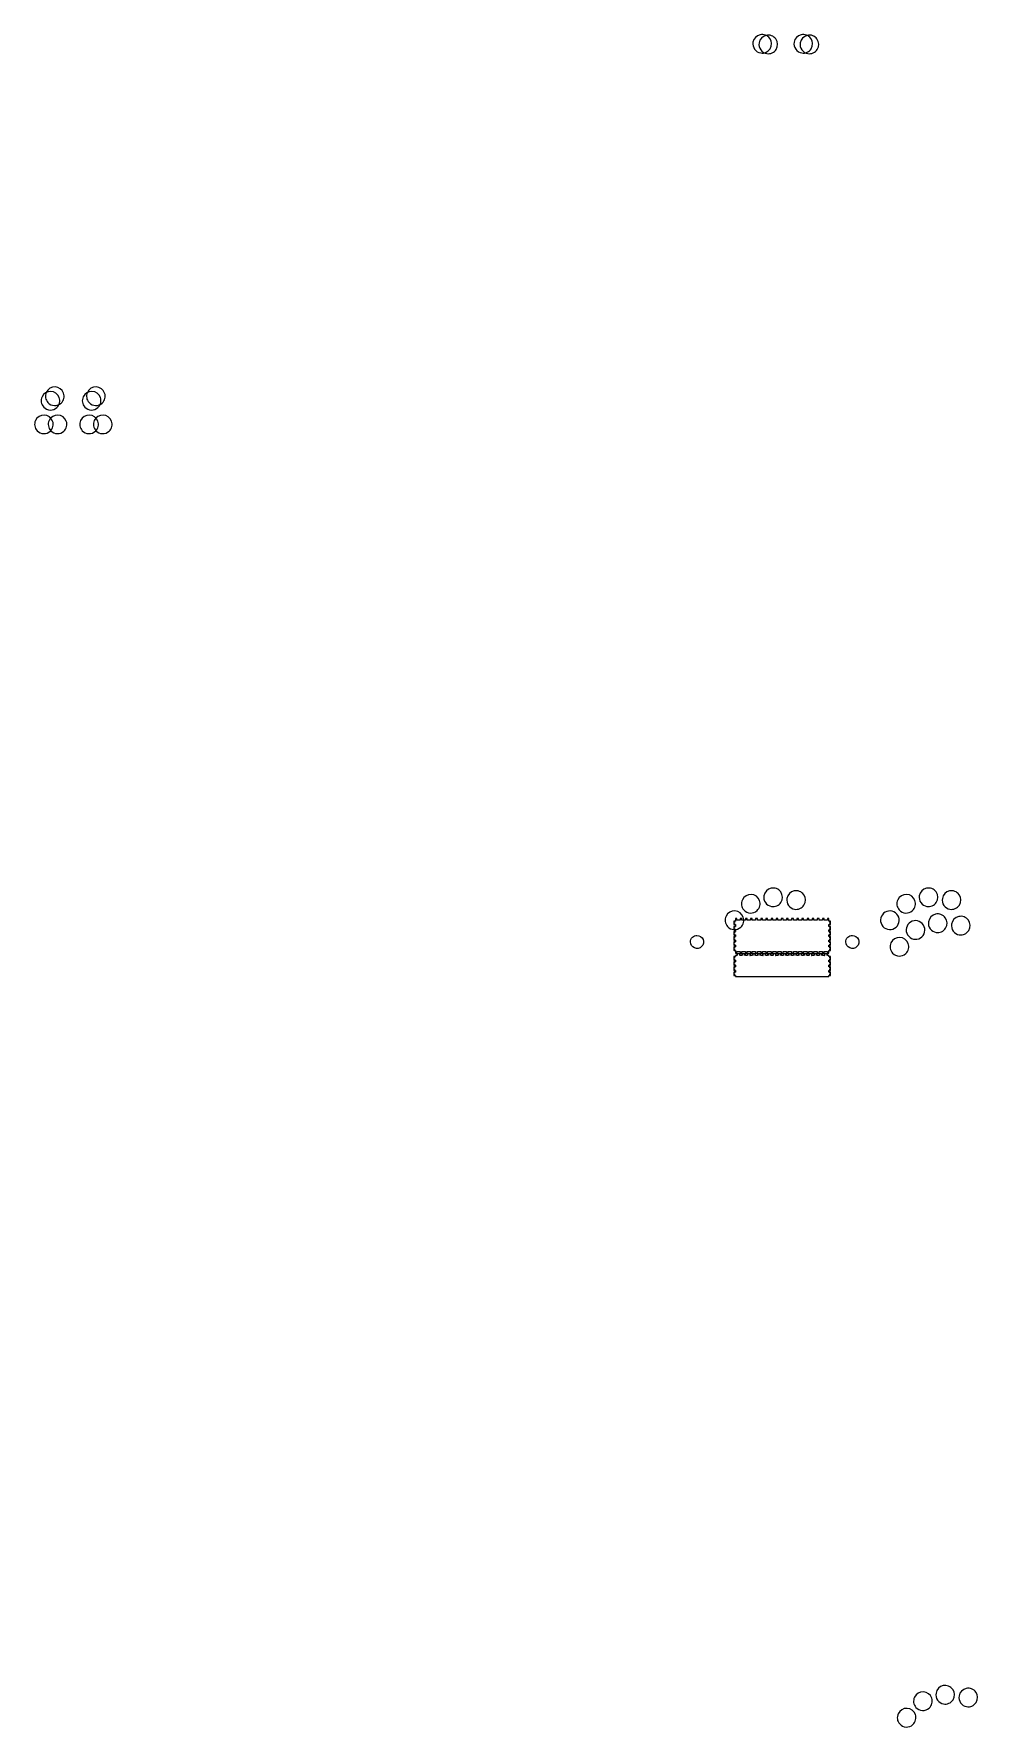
# Model space of a CAD drawing. Extents: x -4225 to 1232, y -4254 to 5532.
import ezdxf

# ---------------------------------------------------------------- set-up
doc = ezdxf.new("R2010")
doc.units = 0
doc.layers.add('Layer_1', color=7, linetype='CONTINUOUS')

msp = doc.modelspace()

# ---------------------------------------------------------------- linework, layer by layer
at = {"layer": 'Layer_1', "color": 7}
for points in [[(-24.39839, 5421.714908)], [(-24.39839, 5421.714908)], [(10.91051, 5418.074908)], [(10.91061, 5418.074908)], [(213.19861, 5421.714908)], [(248.50761, 5418.074908)], [(-4091.678424, 3372.637302)], [(-4091.676424, 3372.637302)], [(-4067.148424, 3398.297302)], [(-4067.146424, 3398.297302)], [(-3854.076424, 3372.637302)], [(-3829.546424, 3398.297302)], [(-4129.906424, 3235.977302)], [(-4050.966424, 3235.977302)], [(-3868.766424, 3235.977302)], [(-3789.826424, 3235.977302)], [(-45.534923, 464.843357)], [(37.831212, 488.813161)], [(171.061169, 473.048384)], [(852.470769, 464.843347)], [(852.471648, 464.838884)], [(935.835491, 488.819946)], [(935.836864, 488.813249)], [(1069.065637, 473.056093)], [(1069.066897, 473.048443)], [(-392.587729, 321.611387)], [(-392.587729, 321.611387)], [(-139.67766, 369.261445)], [(505.417739, 321.611387)], [(505.417739, 321.611387)], [(758.32787, 369.261269)], [(758.328249, 369.257299)], [(907.0129, 313.563205)], [(990.01093, 338.777669)], [(1123.461839, 325.006833)], [(-170.036, 219.494195)], [(814.30945, 216.584768)], [(-170.036, 84.441494)], [(949.09727, -4144.197375)], [(1032.463503, -4120.227461)], [(1165.693455, -4135.992292)], [(854.954438, -4239.779189)]]:
    msp.add_lwpolyline(points, close=True, dxfattribs=at)
for points in [[(-180.036, 401.667838), (-180.036, 400.677819)], [(-180.036, 400.677819), (-180.036, 386.817541)], [(-171.113, 400.627818), (-171.126, 400.677819), (-171.113, 400.72782), (-171.076, 400.76382), (-171.026, 400.777821), (-179.936, 400.777821)], [(-179.936, 400.577817), (-171.026, 400.577817)], [(-170.136, 419.398193), (-170.136, 409.497995), (-170.136, 403.74788), (-177.956, 403.74788)], [(-162.386, 419.498195), (-170.036, 419.498195)], [(-142.686, 419.398193), (-142.686, 409.597997), (-162.286, 409.597997), (-162.286, 419.398193)], [(-132.686, 419.498195), (-142.586, 419.498195)], [(-112.986, 419.398193), (-112.986, 409.597997), (-132.586, 409.597997), (-132.586, 419.398193)], [(-102.986, 419.498195), (-112.886, 419.498195)], [(-83.286, 419.398193), (-83.286, 409.597997), (-102.886, 409.597997), (-102.886, 419.398193)], [(-73.286, 419.498195), (-83.186, 419.498195)], [(-53.586, 419.398193), (-53.586, 409.597997), (-73.186, 409.597997), (-73.186, 419.398193)], [(-43.586, 419.498195), (-53.486, 419.498195)], [(-23.886, 419.398193), (-23.886, 409.597997), (-43.486, 409.597997), (-43.486, 419.398193)], [(-13.886, 419.498195), (-23.786, 419.498195)], [(5.814, 419.398193), (5.814, 409.597997), (-13.786, 409.597997), (-13.786, 419.398193)], [(15.814, 419.498195), (5.914, 419.498195)], [(35.514, 419.398193), (35.514, 409.597997), (15.914, 409.597997), (15.914, 419.398193)], [(45.514, 419.498195), (35.614, 419.498195)], [(65.214, 419.398193), (65.214, 409.597997), (45.614, 409.597997), (45.614, 419.398193)], [(75.214, 419.498195), (65.314, 419.498195)], [(94.914, 419.398193), (94.914, 409.597997), (75.314, 409.597997), (75.314, 419.398193)], [(104.914, 419.498195), (95.014, 419.498195)], [(124.614, 419.398193), (124.614, 409.597997), (105.014, 409.597997), (105.014, 419.398193)], [(134.614, 419.498195), (124.714, 419.498195)], [(154.314, 419.398193), (154.314, 409.597997), (134.714, 409.597997), (134.714, 419.398193)], [(164.314, 419.498195), (154.414, 419.498195)], [(184.014, 419.398193), (184.014, 409.597997), (164.414, 409.597997), (164.414, 419.398193)], [(194.014, 419.498195), (184.114, 419.498195)], [(213.714, 419.398193), (213.714, 409.597997), (194.114, 409.597997), (194.114, 419.398193)], [(223.714, 419.498195), (213.814, 419.498195)], [(243.414, 419.398193), (243.414, 409.597997), (223.814, 409.597997), (223.814, 419.398193)], [(253.414, 419.498195), (243.514, 419.498195)], [(273.114, 419.398193), (273.114, 409.597997), (253.514, 409.597997), (253.514, 419.398193)], [(283.114, 419.498195), (273.214, 419.498195)], [(302.814, 419.398193), (302.814, 409.597997), (283.214, 409.597997), (283.214, 419.398193)], [(312.814, 419.498195), (302.914, 419.498195)], [(332.514, 419.398193), (332.514, 409.597997), (312.914, 409.597997), (312.914, 419.398193)], [(342.514, 419.498195), (332.614, 419.498195)], [(362.214, 419.398193), (362.214, 409.597997), (342.614, 409.597997), (342.614, 419.398193)], [(369.964, 419.498195), (362.314, 419.498195)], [(377.884, 403.74788), (370.064, 403.74788), (370.064, 409.497995), (370.064, 419.398193)], [(379.864, 400.777821), (370.954, 400.777821), (371.004, 400.76382), (371.041, 400.72782), (371.054, 400.677819), (371.041, 400.627818), (371.004, 400.590817), (370.954, 400.577817), (379.864, 400.577817)], [(379.964, 400.677819), (379.964, 401.667838)], [(379.964, 386.817541), (379.964, 400.677819)], [(-180.036, 386.817541), (-180.036, 385.827522)], [(-180.036, 371.967244), (-180.036, 370.977225)], [(-180.036, 370.977225), (-180.036, 357.116947)], [(-180.036, 357.116947), (-180.036, 356.126928)], [(-180.036, 342.26665), (-180.036, 341.276631)], [(-180.036, 341.276631), (-180.036, 327.416353)], [(-180.036, 327.416353), (-180.036, 326.426334)], [(-180.036, 312.566056), (-180.036, 311.576037)], [(-180.036, 311.576037), (-180.036, 297.715759)], [(-180.036, 297.715759), (-180.036, 296.72574)], [(-171.113, 386.76754), (-171.126, 386.817541), (-171.113, 386.867542), (-171.076, 386.903543), (-171.026, 386.917543), (-179.936, 386.917543)], [(-179.936, 386.717539), (-171.026, 386.717539)], [(-171.076, 370.890223), (-171.113, 370.927224), (-171.126, 370.977225), (-171.113, 371.027226), (-171.076, 371.063226), (-171.026, 371.077227), (-179.936, 371.077227)], [(-179.936, 370.877223), (-171.026, 370.877223)], [(-171.076, 357.029946), (-171.113, 357.066946), (-171.126, 357.116947), (-171.113, 357.166948), (-171.076, 357.202949), (-171.026, 357.216949), (-179.936, 357.216949)], [(-179.936, 357.016945), (-171.026, 357.016945)], [(-171.076, 341.189629), (-171.113, 341.22663), (-171.126, 341.276631), (-171.113, 341.326632), (-171.076, 341.362632), (-171.026, 341.376633), (-179.936, 341.376633)], [(-179.936, 341.176629), (-171.026, 341.176629)], [(-171.076, 327.329352), (-171.113, 327.366352), (-171.126, 327.416353), (-171.113, 327.466354), (-171.076, 327.502355), (-171.026, 327.516355), (-179.936, 327.516355)], [(-179.936, 327.316351), (-171.026, 327.316351)], [(-171.076, 311.489035), (-171.113, 311.526036), (-171.126, 311.576037), (-171.113, 311.626038), (-171.076, 311.662038), (-171.026, 311.676039), (-179.936, 311.676039)], [(-179.936, 311.476035), (-171.026, 311.476035)], [(-171.076, 297.628758), (-171.113, 297.665758), (-171.126, 297.715759), (-171.113, 297.76576), (-171.076, 297.801761), (-171.026, 297.815761), (-179.936, 297.815761)], [(-179.936, 297.615757), (-171.026, 297.615757)], [(-177.956, 383.74748), (-170.136, 383.74748), (-170.136, 374.047286), (-177.956, 374.047286)], [(-177.956, 354.046886), (-170.136, 354.046886), (-170.136, 344.346692), (-177.956, 344.346692)], [(-177.956, 324.346292), (-170.136, 324.346292), (-170.136, 314.646098), (-177.956, 314.646098)], [(-177.956, 294.645698), (-170.136, 294.645698), (-170.136, 284.945504), (-177.956, 284.945504)], [(377.884, 374.047286), (370.064, 374.047286), (370.064, 383.74748), (377.884, 383.74748)], [(377.884, 344.346692), (370.064, 344.346692), (370.064, 354.046886), (377.884, 354.046886)], [(377.884, 314.646098), (370.064, 314.646098), (370.064, 324.346292), (377.884, 324.346292)], [(377.884, 284.945504), (370.064, 284.945504), (370.064, 294.645698), (377.884, 294.645698)], [(379.864, 386.917543), (370.954, 386.917543)], [(371.004, 386.903543), (371.041, 386.867542), (371.054, 386.817541), (371.041, 386.76754), (371.004, 386.73054), (370.954, 386.717539), (379.864, 386.717539)], [(379.864, 371.077227), (370.954, 371.077227), (371.004, 371.063226), (371.041, 371.027226), (371.054, 370.977225), (371.041, 370.927224), (371.004, 370.890223), (370.954, 370.877223), (379.864, 370.877223)], [(379.864, 357.216949), (370.954, 357.216949)], [(371.004, 357.202949), (371.041, 357.166948), (371.054, 357.116947), (371.041, 357.066946), (371.004, 357.029946), (370.954, 357.016945), (379.864, 357.016945)], [(379.864, 341.376633), (370.954, 341.376633), (371.004, 341.362632), (371.041, 341.326632), (371.054, 341.276631), (371.041, 341.22663), (371.004, 341.189629), (370.954, 341.176629), (379.864, 341.176629)], [(379.864, 327.516355), (370.954, 327.516355)], [(371.004, 327.502355), (371.041, 327.466354), (371.054, 327.416353), (371.041, 327.366352), (371.004, 327.329352), (370.954, 327.316351), (379.864, 327.316351)], [(379.864, 311.676039), (370.954, 311.676039)], [(371.004, 311.662038), (371.041, 311.626038), (371.054, 311.576037), (371.041, 311.526036), (371.004, 311.489035), (370.954, 311.476035), (379.864, 311.476035)], [(379.864, 297.815761), (370.954, 297.815761), (371.004, 297.801761), (371.041, 297.76576), (371.054, 297.715759), (371.041, 297.665758), (371.004, 297.628758), (370.954, 297.615757), (379.864, 297.615757)], [(379.964, 385.827522), (379.964, 386.817541)], [(379.964, 370.977225), (379.964, 371.967244)], [(379.964, 357.116947), (379.964, 370.977225)], [(379.964, 356.126928), (379.964, 357.116947)], [(379.964, 341.276631), (379.964, 342.26665)], [(379.964, 327.416353), (379.964, 341.276631)], [(379.964, 326.426334), (379.964, 327.416353)], [(379.964, 311.576037), (379.964, 312.566056)], [(379.964, 297.715759), (379.964, 311.576037)], [(379.964, 296.72574), (379.964, 297.715759)], [(-180.036, 282.865462), (-180.036, 281.875443)], [(-180.036, 281.875443), (-180.036, 268.015165)], [(-180.036, 268.015165), (-180.036, 267.025146)], [(-180.036, 253.164868), (-180.036, 252.174849)], [(-180.036, 252.174849), (-180.036, 238.314571)], [(-180.036, 238.314571), (-180.036, 237.324552)], [(-180.036, 197.013745), (-180.036, 196.023726)], [(-180.036, 196.023726), (-180.036, 182.163448)], [(-171.076, 281.788441), (-171.113, 281.825442), (-171.126, 281.875443), (-171.113, 281.925444), (-171.076, 281.961444), (-171.026, 281.975445), (-179.936, 281.975445)], [(-179.936, 281.775441), (-171.026, 281.775441)], [(-171.076, 267.928164), (-171.113, 267.965164), (-171.126, 268.015165), (-171.113, 268.065166), (-171.076, 268.101167), (-171.026, 268.115167), (-179.936, 268.115167)], [(-179.936, 267.915163), (-171.026, 267.915163)], [(-171.076, 252.087847), (-171.113, 252.124848), (-171.126, 252.174849), (-171.113, 252.22485), (-171.076, 252.26085), (-171.026, 252.274851), (-179.936, 252.274851)], [(-179.936, 252.074847), (-171.026, 252.074847)], [(-171.076, 238.22757), (-171.113, 238.26457), (-171.126, 238.314571), (-171.113, 238.364572), (-171.076, 238.400573), (-171.026, 238.414573), (-179.936, 238.414573)], [(-179.936, 238.214569), (-171.026, 238.214569)], [(-179.936, 195.923724), (-171.026, 195.923724), (-171.076, 195.936724), (-171.113, 195.973725), (-171.126, 196.023726), (-171.113, 196.073727), (-171.076, 196.109727), (-171.026, 196.123728), (-179.936, 196.123728)], [(-177.956, 264.945104), (-170.136, 264.945104), (-170.136, 255.24491), (-177.956, 255.24491)], [(-177.956, 235.24451), (-170.136, 235.24451), (-170.136, 229.494395), (-170.136, 219.594197)], [(-170.136, 204.543896), (-170.136, 199.093787), (-177.956, 199.093787)], [(-170.036, 219.494195), (-162.386, 219.494195)], [(-162.486, 212.464054), (-162.486, 204.643898), (-170.036, 204.643898)], [(-162.286, 219.594197), (-162.286, 229.394393), (-142.686, 229.394393), (-142.686, 219.594197)], [(-159.416, 214.544096), (-160.406, 214.544096)], [(-159.516, 214.444094), (-159.516, 205.533916), (-159.503, 205.583917), (-159.466, 205.619918), (-159.416, 205.633918), (-159.366, 205.619918), (-159.329, 205.583917), (-159.316, 205.533916), (-159.316, 214.444094)], [(-145.556, 214.544096), (-159.416, 214.544096)], [(-145.656, 214.444094), (-145.656, 205.533916), (-145.643, 205.583917), (-145.606, 205.619918), (-145.556, 205.633918), (-145.506, 205.619918), (-145.469, 205.583917), (-145.456, 205.533916), (-145.456, 214.444094)], [(-144.566, 214.544096), (-145.556, 214.544096)], [(-142.586, 219.494195), (-132.686, 219.494195)], [(-132.786, 212.464054), (-132.786, 204.643898), (-142.486, 204.643898), (-142.486, 212.464054)], [(-132.586, 219.594197), (-132.586, 229.394393), (-112.986, 229.394393), (-112.986, 219.594197)], [(-129.716, 214.544096), (-130.706, 214.544096)], [(-129.816, 214.444094), (-129.816, 205.533916), (-129.803, 205.583917), (-129.766, 205.619918), (-129.716, 205.633918), (-129.666, 205.619918), (-129.629, 205.583917), (-129.616, 205.533916), (-129.616, 214.444094)], [(-115.856, 214.544096), (-129.716, 214.544096)], [(-115.956, 214.444094), (-115.956, 205.533916), (-115.943, 205.583917), (-115.906, 205.619918), (-115.856, 205.633918), (-115.806, 205.619918), (-115.769, 205.583917), (-115.756, 205.533916), (-115.756, 214.444094)], [(-114.866, 214.544096), (-115.856, 214.544096)], [(-112.886, 219.494195), (-102.986, 219.494195)], [(-103.086, 212.464054), (-103.086, 204.643898), (-112.786, 204.643898), (-112.786, 212.464054)], [(-102.886, 219.594197), (-102.886, 229.394393), (-83.286, 229.394393), (-83.286, 219.594197)], [(-100.016, 214.544096), (-101.006, 214.544096)], [(-100.116, 214.444094), (-100.116, 205.533916), (-100.103, 205.583917), (-100.066, 205.619918), (-100.016, 205.633918), (-99.966, 205.619918), (-99.929, 205.583917), (-99.916, 205.533916), (-99.916, 214.444094)], [(-86.156, 214.544096), (-100.016, 214.544096)], [(-86.256, 214.444094), (-86.256, 205.533916), (-86.243, 205.583917), (-86.206, 205.619918), (-86.156, 205.633918), (-86.106, 205.619918), (-86.069, 205.583917), (-86.056, 205.533916), (-86.056, 214.444094)], [(-85.166, 214.544096), (-86.156, 214.544096)], [(-83.186, 219.494195), (-73.286, 219.494195)], [(-73.386, 212.464054), (-73.386, 204.643898), (-83.086, 204.643898), (-83.086, 212.464054)], [(-73.186, 219.594197), (-73.186, 229.394393), (-53.586, 229.394393), (-53.586, 219.594197)], [(-70.316, 214.544096), (-71.306, 214.544096)], [(-70.416, 214.444094), (-70.416, 205.533916), (-70.403, 205.583917), (-70.366, 205.619918), (-70.316, 205.633918), (-70.266, 205.619918), (-70.229, 205.583917), (-70.216, 205.533916), (-70.216, 214.444094)], [(-56.456, 214.544096), (-70.316, 214.544096)], [(-56.556, 214.444094), (-56.556, 205.533916), (-56.543, 205.583917), (-56.506, 205.619918), (-56.456, 205.633918), (-56.406, 205.619918), (-56.369, 205.583917), (-56.356, 205.533916), (-56.356, 214.444094)], [(-55.466, 214.544096), (-56.456, 214.544096)], [(-53.486, 219.494195), (-43.586, 219.494195)], [(-43.686, 212.464054), (-43.686, 204.643898), (-53.386, 204.643898), (-53.386, 212.464054)], [(-43.486, 219.594197), (-43.486, 229.394393), (-23.886, 229.394393), (-23.886, 219.594197)], [(-40.616, 214.544096), (-41.606, 214.544096)], [(-40.716, 214.444094), (-40.716, 205.533916), (-40.703, 205.583917), (-40.666, 205.619918), (-40.616, 205.633918), (-40.566, 205.619918), (-40.529, 205.583917), (-40.516, 205.533916), (-40.516, 214.444094)], [(-26.756, 214.544096), (-40.616, 214.544096)], [(-26.856, 214.444094), (-26.856, 205.533916), (-26.843, 205.583917), (-26.806, 205.619918), (-26.756, 205.633918), (-26.706, 205.619918), (-26.669, 205.583917), (-26.656, 205.533916), (-26.656, 214.444094)], [(-25.766, 214.544096), (-26.756, 214.544096)], [(-23.786, 219.494195), (-13.886, 219.494195)], [(-13.986, 212.464054), (-13.986, 204.643898), (-23.686, 204.643898), (-23.686, 212.464054)], [(-13.786, 219.594197), (-13.786, 229.394393), (5.814, 229.394393), (5.814, 219.594197)], [(-10.916, 214.544096), (-11.906, 214.544096)], [(-11.016, 214.444094), (-11.016, 205.533916), (-11.003, 205.583917), (-10.966, 205.619918), (-10.916, 205.633918), (-10.866, 205.619918), (-10.829, 205.583917), (-10.816, 205.533916), (-10.816, 214.444094)], [(2.944, 214.544096), (-10.916, 214.544096)], [(2.844, 214.444094), (2.844, 205.533916), (2.857, 205.583917), (2.894, 205.619918), (2.944, 205.633918), (2.994, 205.619918), (3.031, 205.583917), (3.044, 205.533916), (3.044, 214.444094)], [(3.934, 214.544096), (2.944, 214.544096)], [(5.914, 219.494195), (15.814, 219.494195)], [(15.714, 212.464054), (15.714, 204.643898), (6.014, 204.643898), (6.014, 212.464054)], [(15.914, 219.594197), (15.914, 229.394393), (35.514, 229.394393), (35.514, 219.594197)], [(18.784, 214.544096), (17.794, 214.544096)], [(18.684, 214.444094), (18.684, 205.533916), (18.697, 205.583917), (18.734, 205.619918), (18.784, 205.633918), (18.834, 205.619918), (18.871, 205.583917), (18.884, 205.533916), (18.884, 214.444094)], [(32.644, 214.544096), (18.784, 214.544096)], [(32.544, 214.444094), (32.544, 205.533916), (32.557, 205.583917), (32.594, 205.619918), (32.644, 205.633918), (32.694, 205.619918), (32.731, 205.583917), (32.744, 205.533916), (32.744, 214.444094)], [(33.634, 214.544096), (32.644, 214.544096)], [(35.614, 219.494195), (45.514, 219.494195)], [(45.414, 212.464054), (45.414, 204.643898), (35.714, 204.643898), (35.714, 212.464054)], [(45.614, 219.594197), (45.614, 229.394393), (65.214, 229.394393), (65.214, 219.594197)], [(48.484, 214.544096), (47.494, 214.544096)], [(48.384, 214.444094), (48.384, 205.533916), (48.397, 205.583917), (48.434, 205.619918), (48.484, 205.633918), (48.534, 205.619918), (48.571, 205.583917), (48.584, 205.533916), (48.584, 214.444094)], [(62.344, 214.544096), (48.484, 214.544096)], [(62.244, 214.444094), (62.244, 205.533916), (62.257, 205.583917), (62.294, 205.619918), (62.344, 205.633918), (62.394, 205.619918), (62.431, 205.583917), (62.444, 205.533916), (62.444, 214.444094)], [(63.334, 214.544096), (62.344, 214.544096)], [(65.314, 219.494195), (75.214, 219.494195)], [(75.114, 212.464054), (75.114, 204.643898), (65.414, 204.643898), (65.414, 212.464054)], [(75.314, 219.594197), (75.314, 229.394393), (94.914, 229.394393), (94.914, 219.594197)], [(78.184, 214.544096), (77.194, 214.544096)], [(78.084, 214.444094), (78.084, 205.533916), (78.097, 205.583917), (78.134, 205.619918), (78.184, 205.633918), (78.234, 205.619918), (78.271, 205.583917), (78.284, 205.533916), (78.284, 214.444094)], [(92.044, 214.544096), (78.184, 214.544096)], [(91.944, 214.444094), (91.944, 205.533916), (91.957, 205.583917), (91.994, 205.619918), (92.044, 205.633918), (92.094, 205.619918), (92.131, 205.583917), (92.144, 205.533916), (92.144, 214.444094)], [(93.034, 214.544096), (92.044, 214.544096)], [(95.014, 219.494195), (104.914, 219.494195)], [(104.814, 212.464054), (104.814, 204.643898), (95.114, 204.643898), (95.114, 212.464054)], [(105.014, 219.594197), (105.014, 229.394393), (124.614, 229.394393), (124.614, 219.594197)], [(107.884, 214.544096), (106.894, 214.544096)], [(107.784, 214.444094), (107.784, 205.533916), (107.797, 205.583917), (107.834, 205.619918), (107.884, 205.633918), (107.934, 205.619918), (107.971, 205.583917), (107.984, 205.533916), (107.984, 214.444094)], [(121.744, 214.544096), (107.884, 214.544096)], [(121.644, 214.444094), (121.644, 205.533916), (121.657, 205.583917), (121.694, 205.619918), (121.744, 205.633918), (121.794, 205.619918), (121.831, 205.583917), (121.844, 205.533916), (121.844, 214.444094)], [(122.734, 214.544096), (121.744, 214.544096)], [(124.714, 219.494195), (134.614, 219.494195)], [(134.514, 212.464054), (134.514, 204.643898), (124.814, 204.643898), (124.814, 212.464054)], [(134.714, 219.594197), (134.714, 229.394393), (154.314, 229.394393), (154.314, 219.594197)], [(137.584, 214.544096), (136.594, 214.544096)], [(137.484, 214.444094), (137.484, 205.533916), (137.497, 205.583917), (137.534, 205.619918), (137.584, 205.633918), (137.634, 205.619918), (137.671, 205.583917), (137.684, 205.533916), (137.684, 214.444094)], [(151.444, 214.544096), (137.584, 214.544096)], [(151.344, 214.444094), (151.344, 205.533916), (151.357, 205.583917), (151.394, 205.619918), (151.444, 205.633918), (151.494, 205.619918), (151.531, 205.583917), (151.544, 205.533916), (151.544, 214.444094)], [(152.434, 214.544096), (151.444, 214.544096)], [(154.414, 219.494195), (164.314, 219.494195)], [(164.214, 212.464054), (164.214, 204.643898), (154.514, 204.643898), (154.514, 212.464054)], [(164.414, 219.594197), (164.414, 229.394393), (184.014, 229.394393), (184.014, 219.594197)], [(167.284, 214.544096), (166.294, 214.544096)], [(167.184, 214.444094), (167.184, 205.533916), (167.197, 205.583917), (167.234, 205.619918), (167.284, 205.633918), (167.334, 205.619918), (167.371, 205.583917), (167.384, 205.533916), (167.384, 214.444094)], [(181.144, 214.544096), (167.284, 214.544096)], [(181.044, 214.444094), (181.044, 205.533916), (181.057, 205.583917), (181.094, 205.619918), (181.144, 205.633918), (181.194, 205.619918), (181.231, 205.583917), (181.244, 205.533916), (181.244, 214.444094)], [(182.134, 214.544096), (181.144, 214.544096)], [(184.114, 219.494195), (194.014, 219.494195)], [(193.914, 212.464054), (193.914, 204.643898), (184.214, 204.643898), (184.214, 212.464054)], [(194.114, 219.594197), (194.114, 229.394393), (213.714, 229.394393), (213.714, 219.594197)], [(196.984, 214.544096), (195.994, 214.544096)], [(196.884, 214.444094), (196.884, 205.533916), (196.897, 205.583917), (196.934, 205.619918), (196.984, 205.633918), (197.034, 205.619918), (197.071, 205.583917), (197.084, 205.533916), (197.084, 214.444094)], [(210.844, 214.544096), (196.984, 214.544096)], [(210.744, 214.444094), (210.744, 205.533916), (210.757, 205.583917), (210.794, 205.619918), (210.844, 205.633918), (210.894, 205.619918), (210.931, 205.583917), (210.944, 205.533916), (210.944, 214.444094)], [(211.834, 214.544096), (210.844, 214.544096)], [(213.814, 219.494195), (223.714, 219.494195)], [(223.614, 212.464054), (223.614, 204.643898), (213.914, 204.643898), (213.914, 212.464054)], [(223.814, 219.594197), (223.814, 229.394393), (243.414, 229.394393), (243.414, 219.594197)], [(226.684, 214.544096), (225.694, 214.544096)], [(226.584, 214.444094), (226.584, 205.533916), (226.597, 205.583917), (226.634, 205.619918), (226.684, 205.633918), (226.734, 205.619918), (226.771, 205.583917), (226.784, 205.533916), (226.784, 214.444094)], [(240.544, 214.544096), (226.684, 214.544096)], [(240.444, 214.444094), (240.444, 205.533916), (240.457, 205.583917), (240.494, 205.619918), (240.544, 205.633918), (240.594, 205.619918), (240.631, 205.583917), (240.644, 205.533916), (240.644, 214.444094)], [(241.534, 214.544096), (240.544, 214.544096)], [(243.514, 219.494195), (253.414, 219.494195)], [(253.314, 212.464054), (253.314, 204.643898), (243.614, 204.643898), (243.614, 212.464054)], [(253.514, 219.594197), (253.514, 229.394393), (273.114, 229.394393), (273.114, 219.594197)], [(256.384, 214.544096), (255.394, 214.544096)], [(256.284, 214.444094), (256.284, 205.533916), (256.297, 205.583917), (256.334, 205.619918), (256.384, 205.633918), (256.434, 205.619918), (256.471, 205.583917), (256.484, 205.533916), (256.484, 214.444094)], [(270.244, 214.544096), (256.384, 214.544096)], [(270.144, 214.444094), (270.144, 205.533916), (270.157, 205.583917), (270.194, 205.619918), (270.244, 205.633918), (270.294, 205.619918), (270.331, 205.583917), (270.344, 205.533916), (270.344, 214.444094)], [(271.234, 214.544096), (270.244, 214.544096)], [(273.214, 219.494195), (283.114, 219.494195)], [(283.014, 212.464054), (283.014, 204.643898), (273.314, 204.643898), (273.314, 212.464054)], [(283.214, 219.594197), (283.214, 229.394393), (302.814, 229.394393), (302.814, 219.594197)], [(286.084, 214.544096), (285.094, 214.544096)], [(285.984, 214.444094), (285.984, 205.533916), (285.997, 205.583917), (286.034, 205.619918), (286.084, 205.633918), (286.134, 205.619918), (286.171, 205.583917), (286.184, 205.533916), (286.184, 214.444094)], [(299.944, 214.544096), (286.084, 214.544096)], [(299.844, 214.444094), (299.844, 205.533916), (299.857, 205.583917), (299.894, 205.619918), (299.944, 205.633918), (299.994, 205.619918), (300.031, 205.583917), (300.044, 205.533916), (300.044, 214.444094)], [(300.934, 214.544096), (299.944, 214.544096)], [(302.914, 219.494195), (312.814, 219.494195)], [(312.714, 212.464054), (312.714, 204.643898), (303.014, 204.643898), (303.014, 212.464054)], [(312.914, 219.594197), (312.914, 229.394393), (332.514, 229.394393), (332.514, 219.594197)], [(315.784, 214.544096), (314.794, 214.544096)], [(315.684, 214.444094), (315.684, 205.533916), (315.697, 205.583917), (315.734, 205.619918), (315.784, 205.633918), (315.834, 205.619918), (315.871, 205.583917), (315.884, 205.533916), (315.884, 214.444094)], [(329.644, 214.544096), (315.784, 214.544096)], [(329.544, 214.444094), (329.544, 205.533916), (329.557, 205.583917), (329.594, 205.619918), (329.644, 205.633918), (329.694, 205.619918), (329.731, 205.583917), (329.744, 205.533916), (329.744, 214.444094)], [(330.634, 214.544096), (329.644, 214.544096)], [(332.614, 219.494195), (342.514, 219.494195)], [(342.414, 212.464054), (342.414, 204.643898), (332.714, 204.643898), (332.714, 212.464054)], [(342.614, 219.594197), (342.614, 229.394393), (362.214, 229.394393), (362.214, 219.594197)], [(345.484, 214.544096), (344.494, 214.544096)], [(345.384, 214.444094), (345.384, 205.533916), (345.397, 205.583917), (345.434, 205.619918), (345.484, 205.633918), (345.534, 205.619918), (345.571, 205.583917), (345.584, 205.533916), (345.584, 214.444094)], [(359.344, 214.544096), (345.484, 214.544096)], [(359.244, 214.444094), (359.244, 205.533916), (359.257, 205.583917), (359.294, 205.619918), (359.344, 205.633918), (359.394, 205.619918), (359.431, 205.583917), (359.444, 205.533916), (359.444, 214.444094)], [(360.334, 214.544096), (359.344, 214.544096)], [(362.314, 219.494195), (369.964, 219.494195)], [(369.964, 204.643898), (362.414, 204.643898), (362.414, 212.464054)], [(377.884, 255.24491), (370.064, 255.24491), (370.064, 264.945104), (377.884, 264.945104)], [(370.064, 219.594197), (370.064, 229.494395), (370.064, 235.24451), (377.884, 235.24451)], [(377.884, 199.093787), (370.064, 199.093787), (370.064, 204.543896)], [(379.864, 281.975445), (370.954, 281.975445)], [(371.004, 281.961444), (371.041, 281.925444), (371.054, 281.875443), (371.041, 281.825442), (371.004, 281.788441), (370.954, 281.775441), (379.864, 281.775441)], [(379.864, 268.115167), (370.954, 268.115167), (371.004, 268.101167), (371.041, 268.065166), (371.054, 268.015165), (371.041, 267.965164), (371.004, 267.928164), (370.954, 267.915163), (379.864, 267.915163)], [(379.864, 252.274851), (370.954, 252.274851), (371.004, 252.26085), (371.041, 252.22485), (371.054, 252.174849), (371.041, 252.124848), (371.004, 252.087847), (370.954, 252.074847), (379.864, 252.074847)], [(379.864, 238.414573), (370.954, 238.414573)], [(371.004, 238.400573), (371.041, 238.364572), (371.054, 238.314571), (371.041, 238.26457), (371.004, 238.22757), (370.954, 238.214569), (379.864, 238.214569)], [(379.864, 196.123728), (370.954, 196.123728), (371.004, 196.109727), (371.041, 196.073727), (371.054, 196.023726), (371.041, 195.973725), (371.004, 195.936724), (370.954, 195.923724), (379.864, 195.923724)], [(379.964, 281.875443), (379.964, 282.865462)], [(379.964, 268.015165), (379.964, 281.875443)], [(379.964, 267.025146), (379.964, 268.015165)], [(379.964, 252.174849), (379.964, 253.164868)], [(379.964, 238.314571), (379.964, 252.174849)], [(379.964, 237.324552), (379.964, 238.314571)], [(379.964, 196.023726), (379.964, 197.013745)], [(379.964, 182.163448), (379.964, 196.023726)], [(-180.036, 182.163448), (-180.036, 181.173429)], [(-180.036, 167.313151), (-180.036, 166.323132)], [(-180.036, 166.323132), (-180.036, 152.462854)], [(-180.036, 152.462854), (-180.036, 151.472835)], [(-180.036, 137.612557), (-180.036, 136.622538)], [(-180.036, 136.622538), (-180.036, 122.76226)], [(-180.036, 122.76226), (-180.036, 121.772241)], [(-180.036, 107.911963), (-180.036, 106.921944)], [(-180.036, 106.921944), (-180.036, 93.061666)], [(-179.936, 182.063446), (-171.026, 182.063446), (-171.076, 182.076447), (-171.113, 182.113447), (-171.126, 182.163448), (-171.113, 182.213449), (-171.076, 182.24945), (-171.026, 182.26345), (-179.936, 182.26345)], [(-179.936, 166.22313), (-171.026, 166.22313), (-171.076, 166.23613), (-171.113, 166.273131), (-171.126, 166.323132), (-171.113, 166.373133), (-171.076, 166.409133), (-171.026, 166.423134), (-179.936, 166.423134)], [(-179.936, 152.362852), (-171.026, 152.362852), (-171.076, 152.375853), (-171.113, 152.412853), (-171.126, 152.462854), (-171.113, 152.512855), (-171.076, 152.548856), (-171.026, 152.562856), (-179.936, 152.562856)], [(-179.936, 136.522536), (-171.026, 136.522536), (-171.076, 136.535536), (-171.113, 136.572537), (-171.126, 136.622538), (-171.113, 136.672539), (-171.076, 136.708539), (-171.026, 136.72254), (-179.936, 136.72254)], [(-179.936, 122.662258), (-171.026, 122.662258), (-171.076, 122.675259), (-171.113, 122.712259), (-171.126, 122.76226), (-171.113, 122.812261), (-171.076, 122.848262), (-171.026, 122.862262), (-179.936, 122.862262)], [(-179.936, 106.821942), (-171.026, 106.821942), (-171.076, 106.834942), (-171.113, 106.871943), (-171.126, 106.921944), (-171.113, 106.971945), (-171.076, 107.007945), (-171.026, 107.021946), (-179.936, 107.021946)], [(-177.956, 179.093387), (-170.136, 179.093387), (-170.136, 169.393193), (-177.956, 169.393193)], [(-177.956, 149.392793), (-170.136, 149.392793), (-170.136, 139.692599), (-177.956, 139.692599)], [(-177.956, 119.692199), (-170.136, 119.692199), (-170.136, 109.992005), (-177.956, 109.992005)], [(377.884, 169.393193), (370.064, 169.393193), (370.064, 179.093387), (377.884, 179.093387)], [(377.884, 139.692599), (370.064, 139.692599), (370.064, 149.392793), (377.884, 149.392793)], [(377.884, 109.992005), (370.064, 109.992005), (370.064, 119.692199), (377.884, 119.692199)], [(379.864, 182.26345), (370.954, 182.26345), (371.004, 182.24945), (371.041, 182.213449), (371.054, 182.163448), (371.041, 182.113447), (371.004, 182.076447), (370.954, 182.063446), (379.864, 182.063446)], [(379.864, 166.423134), (370.954, 166.423134), (371.004, 166.409133), (371.041, 166.373133), (371.054, 166.323132), (371.041, 166.273131), (371.004, 166.23613), (370.954, 166.22313), (379.864, 166.22313)], [(379.864, 152.562856), (370.954, 152.562856), (371.004, 152.548856), (371.041, 152.512855), (371.054, 152.462854), (371.041, 152.412853), (371.004, 152.375853), (370.954, 152.362852), (379.864, 152.362852)], [(379.864, 136.72254), (370.954, 136.72254), (371.004, 136.708539), (371.041, 136.672539), (371.054, 136.622538), (371.041, 136.572537), (371.004, 136.535536), (370.954, 136.522536), (379.864, 136.522536)], [(379.864, 122.862262), (370.954, 122.862262), (371.004, 122.848262), (371.041, 122.812261), (371.054, 122.76226), (371.041, 122.712259), (371.004, 122.675259), (370.954, 122.662258), (379.864, 122.662258)], [(379.864, 107.021946), (370.954, 107.021946), (371.004, 107.007945), (371.041, 106.971945), (371.054, 106.921944), (371.041, 106.871943), (371.004, 106.834942), (370.954, 106.821942), (379.864, 106.821942)], [(379.964, 181.173429), (379.964, 182.163448)], [(379.964, 166.323132), (379.964, 167.313151)], [(379.964, 152.462854), (379.964, 166.323132)], [(379.964, 151.472835), (379.964, 152.462854)], [(379.964, 136.622538), (379.964, 137.612557)], [(379.964, 122.76226), (379.964, 136.622538)], [(379.964, 121.772241), (379.964, 122.76226)], [(379.964, 106.921944), (379.964, 107.911963)], [(379.964, 93.061666), (379.964, 106.921944)], [(-180.036, 93.061666), (-180.036, 92.071647)], [(-179.936, 92.961664), (-171.026, 92.961664), (-171.076, 92.974665), (-171.113, 93.011665), (-171.126, 93.061666), (-171.113, 93.111667), (-171.076, 93.147668), (-171.026, 93.161668), (-179.936, 93.161668)], [(-177.956, 89.991605), (-170.136, 89.991605), (-170.136, 84.541496)], [(-170.036, 84.441494), (369.964, 84.441494)], [(370.064, 84.541496), (370.064, 89.991605), (377.884, 89.991605)], [(379.864, 93.161668), (370.954, 93.161668), (371.004, 93.147668), (371.041, 93.111667), (371.054, 93.061666), (371.041, 93.011665), (371.004, 92.974665), (370.954, 92.961664), (379.864, 92.961664)], [(379.964, 92.071647), (379.964, 93.061666)]]:
    msp.add_lwpolyline(points, dxfattribs=at)
for points in [[(-68.855159, 5483.561649), (-71.161212, 5469.464928), (-67.772915, 5455.029494), (-59.435654, 5443.430981)], [(-68.855159, 5483.561649), (-71.161212, 5469.464928), (-67.772915, 5455.029494), (-59.435654, 5443.430981)], [(-28.01058, 5527.299909), (-49.217848, 5522.322121), (-65.338365, 5505.059528), (-68.855159, 5483.561649)], [(-28.01058, 5527.299909), (-49.217848, 5522.322121), (-65.338365, 5505.059528), (-68.855159, 5483.561649)], [(7.29832, 5523.659909), (-13.908948, 5518.682121), (-30.029465, 5501.419528), (-33.546259, 5479.921649)], [(7.29842, 5523.659909), (-13.908848, 5518.682121), (-30.029365, 5501.419528), (-33.546159, 5479.921649)], [(28.028847, 5506.302345), (15.3143, 5523.99039), (-6.803311, 5532.277697), (-28.01058, 5527.299909)], [(28.028847, 5506.302345), (15.3143, 5523.99039), (-6.803311, 5532.277697), (-28.01058, 5527.299909)], [(63.337747, 5502.662345), (50.6232, 5520.35039), (28.505589, 5528.637697), (7.29832, 5523.659909)], [(63.337847, 5502.662345), (50.6233, 5520.35039), (28.505689, 5528.637697), (7.29842, 5523.659909)], [(30.074988, 5446.493247), (41.550963, 5465.008878), (40.743393, 5488.614301), (28.028847, 5506.302345)], [(30.074988, 5446.493247), (41.550963, 5465.008878), (40.743393, 5488.614301), (28.028847, 5506.302345)], [(65.383888, 5442.853247), (76.859863, 5461.368878), (76.052293, 5484.974301), (63.337747, 5502.662345)], [(65.383988, 5442.853247), (76.859963, 5461.368878), (76.052393, 5484.974301), (63.337847, 5502.662345)], [(168.741841, 5483.561649), (166.435788, 5469.464928), (169.824085, 5455.029494), (178.161346, 5443.430981)], [(209.58642, 5527.299909), (188.379152, 5522.322121), (172.258635, 5505.059528), (168.741841, 5483.561649)], [(244.89542, 5523.659909), (223.688152, 5518.682121), (207.567635, 5501.419528), (204.050841, 5479.921649)], [(265.625847, 5506.302345), (252.9113, 5523.99039), (230.793689, 5532.277697), (209.58642, 5527.299909)], [(300.934847, 5502.662345), (288.2203, 5520.35039), (266.102689, 5528.637697), (244.89542, 5523.659909)], [(267.671988, 5446.493247), (279.147963, 5465.008878), (278.340393, 5488.614301), (265.625847, 5506.302345)], [(302.980988, 5442.853247), (314.456963, 5461.368878), (313.649393, 5484.974301), (300.934847, 5502.662345)], [(-59.435654, 5443.430981), (-51.098392, 5431.832467), (-38.495112, 5424.020962), (-24.39839, 5421.714908)], [(-59.435654, 5443.430981), (-51.098392, 5431.832467), (-38.495112, 5424.020962), (-24.39839, 5421.714908)], [(-33.546259, 5479.921649), (-35.852312, 5465.824928), (-32.464015, 5451.389494), (-24.126754, 5439.790981)], [(-33.546159, 5479.921649), (-35.852212, 5465.824928), (-32.463915, 5451.389494), (-24.126654, 5439.790981)], [(-24.39839, 5421.714908), (-2.900512, 5418.198114), (18.599012, 5427.977616), (30.074988, 5446.493247)], [(-24.39839, 5421.714908), (-2.900512, 5418.198114), (18.599012, 5427.977616), (30.074988, 5446.493247)], [(-24.126754, 5439.790981), (-15.789492, 5428.192467), (-3.186212, 5420.380962), (10.91051, 5418.074908)], [(-24.126654, 5439.790981), (-15.789392, 5428.192467), (-3.186112, 5420.380962), (10.91061, 5418.074908)], [(10.91051, 5418.074908), (32.408388, 5414.558114), (53.907912, 5424.337616), (65.383888, 5442.853247)], [(10.91061, 5418.074908), (32.408488, 5414.558114), (53.908012, 5424.337616), (65.383988, 5442.853247)], [(178.161346, 5443.430981), (186.498608, 5431.832467), (199.101888, 5424.020962), (213.19861, 5421.714908)], [(204.050841, 5479.921649), (201.744788, 5465.824928), (205.133085, 5451.389494), (213.470346, 5439.790981)], [(213.19861, 5421.714908), (234.696488, 5418.198114), (256.196012, 5427.977616), (267.671988, 5446.493247)], [(213.470346, 5439.790981), (221.807608, 5428.192467), (234.410888, 5420.380962), (248.50761, 5418.074908)], [(248.50761, 5418.074908), (270.005488, 5414.558114), (291.505012, 5424.337616), (302.980988, 5442.853247)], [(-4177.30224, 3434.522785), (-4186.373084, 3414.717562), (-4182.620376, 3391.398345), (-4167.793998, 3375.438847)], [(-4177.30024, 3434.522785), (-4186.371084, 3414.717562), (-4182.618376, 3391.398345), (-4167.791998, 3375.438847)], [(-4126.354446, 3465.9177), (-4148.123348, 3466.718936), (-4168.231397, 3454.328008), (-4177.30224, 3434.522785)], [(-4126.352446, 3465.9177), (-4148.121348, 3466.718936), (-4168.229397, 3454.328008), (-4177.30024, 3434.522785)], [(-4152.77224, 3460.182785), (-4161.843084, 3440.377562), (-4158.090376, 3417.058345), (-4143.263998, 3401.098847)], [(-4152.77024, 3460.182785), (-4161.841084, 3440.377562), (-4158.088376, 3417.058345), (-4143.261998, 3401.098847)], [(-4101.824446, 3491.5777), (-4123.593348, 3492.378936), (-4143.701397, 3479.988008), (-4152.77224, 3460.182785)], [(-4101.822446, 3491.5777), (-4123.591348, 3492.378936), (-4143.699397, 3479.988008), (-4152.77024, 3460.182785)], [(-4077.852451, 3430.86239), (-4085.442803, 3451.280852), (-4104.585545, 3465.116463), (-4126.354446, 3465.9177)], [(-4077.850451, 3430.86239), (-4085.440803, 3451.280852), (-4104.583545, 3465.116463), (-4126.352446, 3465.9177)], [(-4053.322451, 3456.52239), (-4060.912803, 3476.940852), (-4080.055545, 3490.776463), (-4101.824446, 3491.5777)], [(-4053.320451, 3456.52239), (-4060.910803, 3476.940852), (-4080.053545, 3490.776463), (-4101.822446, 3491.5777)], [(-4091.678424, 3372.637302), (-4075.718926, 3387.46368), (-4070.262099, 3410.443927), (-4077.852451, 3430.86239)], [(-4091.676424, 3372.637302), (-4075.716926, 3387.46368), (-4070.260099, 3410.443927), (-4077.850451, 3430.86239)], [(-4067.148424, 3398.297302), (-4051.188926, 3413.12368), (-4045.732099, 3436.103927), (-4053.322451, 3456.52239)], [(-4067.146424, 3398.297302), (-4051.186926, 3413.12368), (-4045.730099, 3436.103927), (-4053.320451, 3456.52239)], [(-3939.70024, 3434.522785), (-3948.771084, 3414.717562), (-3945.018376, 3391.398345), (-3930.191998, 3375.438847)], [(-3888.752446, 3465.9177), (-3910.521348, 3466.718936), (-3930.629397, 3454.328008), (-3939.70024, 3434.522785)], [(-3915.17024, 3460.182785), (-3924.241084, 3440.377562), (-3920.488376, 3417.058345), (-3905.661998, 3401.098847)], [(-3864.222446, 3491.5777), (-3885.991348, 3492.378936), (-3906.099397, 3479.988008), (-3915.17024, 3460.182785)], [(-3840.250451, 3430.86239), (-3847.840803, 3451.280852), (-3866.983545, 3465.116463), (-3888.752446, 3465.9177)], [(-3815.720451, 3456.52239), (-3823.310803, 3476.940852), (-3842.453545, 3490.776463), (-3864.222446, 3491.5777)], [(-3854.076424, 3372.637302), (-3838.116926, 3387.46368), (-3832.660099, 3410.443927), (-3840.250451, 3430.86239)], [(-3829.546424, 3398.297302), (-3813.586926, 3413.12368), (-3808.130099, 3436.103927), (-3815.720451, 3456.52239)], [(-4164.582446, 3329.2577), (-4186.351348, 3330.058936), (-4206.459397, 3317.668008), (-4215.53024, 3297.862785)], [(-4167.793998, 3375.438847), (-4158.071953, 3364.973787), (-4144.590869, 3358.799415), (-4130.31643, 3358.274023)], [(-4167.791998, 3375.438847), (-4158.069953, 3364.973787), (-4144.588869, 3358.799415), (-4130.31443, 3358.274023)], [(-4116.080451, 3294.20239), (-4123.670803, 3314.620852), (-4142.813545, 3328.456463), (-4164.582446, 3329.2577)], [(-4143.263998, 3401.098847), (-4133.541953, 3390.633787), (-4120.060869, 3384.459415), (-4105.78643, 3383.934023)], [(-4143.261998, 3401.098847), (-4133.539953, 3390.633787), (-4120.058869, 3384.459415), (-4105.78443, 3383.934023)], [(-4085.642446, 3329.2577), (-4107.411348, 3330.058936), (-4127.519397, 3317.668008), (-4136.59024, 3297.862785)], [(-4130.31643, 3358.274023), (-4116.041991, 3357.748631), (-4102.143485, 3362.915257), (-4091.678424, 3372.637302)], [(-4130.31443, 3358.274023), (-4116.039991, 3357.748631), (-4102.141485, 3362.915257), (-4091.676424, 3372.637302)], [(-4105.78643, 3383.934023), (-4091.511991, 3383.408631), (-4077.613485, 3388.575257), (-4067.148424, 3398.297302)], [(-4105.78443, 3383.934023), (-4091.509991, 3383.408631), (-4077.611485, 3388.575257), (-4067.146424, 3398.297302)], [(-4037.140451, 3294.20239), (-4044.730803, 3314.620852), (-4063.873545, 3328.456463), (-4085.642446, 3329.2577)], [(-3903.442446, 3329.2577), (-3925.211348, 3330.058936), (-3945.319397, 3317.668008), (-3954.39024, 3297.862785)], [(-3930.191998, 3375.438847), (-3920.469953, 3364.973787), (-3906.988869, 3358.799415), (-3892.71443, 3358.274023)], [(-3905.661998, 3401.098847), (-3895.939953, 3390.633787), (-3882.458869, 3384.459415), (-3868.18443, 3383.934023)], [(-3854.940451, 3294.20239), (-3862.530803, 3314.620852), (-3881.673545, 3328.456463), (-3903.442446, 3329.2577)], [(-3892.71443, 3358.274023), (-3878.439991, 3357.748631), (-3864.541485, 3362.915257), (-3854.076424, 3372.637302)], [(-3824.502446, 3329.2577), (-3846.271348, 3330.058936), (-3866.379397, 3317.668008), (-3875.45024, 3297.862785)], [(-3868.18443, 3383.934023), (-3853.909991, 3383.408631), (-3840.011485, 3388.575257), (-3829.546424, 3398.297302)], [(-3776.000451, 3294.20239), (-3783.590803, 3314.620852), (-3802.733545, 3328.456463), (-3824.502446, 3329.2577)], [(-4215.53024, 3297.862785), (-4224.601084, 3278.057562), (-4220.848376, 3254.738345), (-4206.021998, 3238.778847)], [(-4206.021998, 3238.778847), (-4196.299953, 3228.313787), (-4182.818869, 3222.139415), (-4168.54443, 3221.614023)], [(-4168.54443, 3221.614023), (-4154.269991, 3221.088631), (-4140.371485, 3226.255257), (-4129.906424, 3235.977302)], [(-4136.59024, 3297.862785), (-4145.661084, 3278.057562), (-4141.908376, 3254.738345), (-4127.081998, 3238.778847)], [(-4129.906424, 3235.977302), (-4113.946926, 3250.80368), (-4108.490099, 3273.783927), (-4116.080451, 3294.20239)], [(-4127.081998, 3238.778847), (-4117.359953, 3228.313787), (-4103.878869, 3222.139415), (-4089.60443, 3221.614023)], [(-4089.60443, 3221.614023), (-4075.329991, 3221.088631), (-4061.431485, 3226.255257), (-4050.966424, 3235.977302)], [(-4050.966424, 3235.977302), (-4035.006926, 3250.80368), (-4029.550099, 3273.783927), (-4037.140451, 3294.20239)], [(-3954.39024, 3297.862785), (-3963.461084, 3278.057562), (-3959.708376, 3254.738345), (-3944.881998, 3238.778847)], [(-3944.881998, 3238.778847), (-3935.159953, 3228.313787), (-3921.678869, 3222.139415), (-3907.40443, 3221.614023)], [(-3907.40443, 3221.614023), (-3893.129991, 3221.088631), (-3879.231485, 3226.255257), (-3868.766424, 3235.977302)], [(-3875.45024, 3297.862785), (-3884.521084, 3278.057562), (-3880.768376, 3254.738345), (-3865.941998, 3238.778847)], [(-3868.766424, 3235.977302), (-3852.806926, 3250.80368), (-3847.350099, 3273.783927), (-3854.940451, 3294.20239)], [(-3865.941998, 3238.778847), (-3856.219953, 3228.313787), (-3842.738869, 3222.139415), (-3828.46443, 3221.614023)], [(-3828.46443, 3221.614023), (-3814.189991, 3221.088631), (-3800.291485, 3226.255257), (-3789.826424, 3235.977302)], [(-3789.826424, 3235.977302), (-3773.866926, 3250.80368), (-3768.410099, 3273.783927), (-3776.000451, 3294.20239)], [(35.798289, 594.440393), (14.518953, 589.780283), (-1.857901, 572.760674), (-5.69577, 551.317784)], [(91.517474, 572.607188), (79.068845, 590.483385), (57.077626, 599.100503), (35.798289, 594.440393)], [(933.801813, 594.447163), (912.522509, 589.786901), (896.145778, 572.767175), (892.308062, 551.324257)], [(933.803941, 594.440481), (912.524604, 589.780371), (896.147751, 572.760762), (892.309881, 551.317872)], [(989.521154, 572.614357), (977.072396, 590.490465), (955.081116, 599.107425), (933.801813, 594.447163)], [(989.523126, 572.607276), (977.074496, 590.483473), (955.083278, 599.100591), (933.803941, 594.440481)], [(-130.223746, 528.002267), (-139.589728, 508.334904), (-136.186141, 484.962184), (-121.600073, 468.782772)], [(-78.812204, 558.631822), (-100.566684, 559.758487), (-120.857765, 547.66963), (-130.223746, 528.002267)], [(-30.839839, 522.855174), (-38.124016, 543.384849), (-57.057723, 557.505158), (-78.812204, 558.631822)], [(-45.534923, 464.843357), (-29.35551, 479.429425), (-23.555662, 502.325499), (-30.839839, 522.855174)], [(-5.69577, 551.317784), (-8.212362, 537.257119), (-5.040303, 522.77263), (3.12259, 511.050739)], [(3.12259, 511.050739), (11.285483, 499.328849), (23.770547, 491.329753), (37.831212, 488.813161)], [(37.831212, 488.813161), (59.274103, 484.975292), (80.917465, 494.43221), (92.669033, 512.774168)], [(92.669033, 512.774168), (104.420601, 531.116127), (103.966104, 554.730992), (91.517474, 572.607188)], [(127.534187, 535.553006), (125.017595, 521.492341), (128.189654, 507.007852), (136.352547, 495.285962)], [(169.028246, 578.675615), (147.74891, 574.015505), (131.372056, 556.995896), (127.534187, 535.553006)], [(136.352547, 495.285962), (144.51544, 483.564071), (157.000504, 475.564975), (171.061169, 473.048384)], [(224.747431, 556.842411), (212.298801, 574.718607), (190.307583, 583.335725), (169.028246, 578.675615)], [(171.061169, 473.048384), (192.50406, 469.210514), (214.147422, 478.667432), (225.89899, 497.00939)], [(225.89899, 497.00939), (237.650557, 515.351349), (237.196061, 538.966214), (224.747431, 556.842411)], [(767.781946, 528.002257), (758.415964, 508.334894), (761.819551, 484.962175), (776.405619, 468.782762)], [(767.783155, 527.998237), (758.41707, 508.330923), (761.820535, 484.958186), (776.406519, 468.778696)], [(819.193488, 558.631813), (797.439008, 559.758477), (777.147927, 547.66962), (767.781946, 528.002257)], [(819.194858, 558.627523), (797.440384, 559.754302), (777.14924, 547.665551), (767.783155, 527.998237)], [(867.165853, 522.855164), (859.881676, 543.384839), (840.947969, 557.505148), (819.193488, 558.631813)], [(867.167036, 522.850624), (859.882966, 543.380337), (840.949333, 557.500745), (819.194858, 558.627523)], [(852.470769, 464.843347), (868.650182, 479.429416), (874.45003, 502.325489), (867.165853, 522.855164)], [(852.471648, 464.838884), (868.651137, 479.424867), (874.451105, 502.32091), (867.167036, 522.850624)], [(892.308062, 551.324257), (889.791571, 537.263574), (892.963733, 522.779108), (901.12671, 511.057276)], [(892.309881, 551.317872), (889.79329, 537.257207), (892.965349, 522.772718), (901.128242, 511.050827)], [(901.12671, 511.057276), (909.289686, 499.335444), (921.774808, 491.336437), (935.835491, 488.819946)], [(901.128242, 511.050827), (909.291134, 499.328937), (921.776199, 491.329841), (935.836864, 488.813249)], [(935.835491, 488.819946), (957.278409, 484.98223), (978.921704, 494.439303), (990.67314, 512.781345)], [(935.836864, 488.813249), (957.279754, 484.97538), (978.923117, 494.432298), (990.674684, 512.774256)], [(990.67314, 512.781345), (1002.424577, 531.123388), (1001.969912, 554.73825), (989.521154, 572.614357)], [(990.674684, 512.774256), (1002.426252, 531.116215), (1001.971756, 554.73108), (989.523126, 572.607276)], [(1025.538207, 535.560404), (1023.021716, 521.499721), (1026.193879, 507.015254), (1034.356855, 495.293422)], [(1025.539914, 535.553065), (1023.023323, 521.4924), (1026.195382, 507.007911), (1034.358274, 495.286021)], [(1067.031958, 578.68331), (1045.752655, 574.023047), (1029.375923, 557.003321), (1025.538207, 535.560404)], [(1067.033974, 578.675674), (1045.754637, 574.015564), (1029.377783, 556.995955), (1025.539914, 535.553065)], [(1034.356855, 495.293422), (1042.519832, 483.57159), (1055.004954, 475.572584), (1069.065637, 473.056093)], [(1034.358274, 495.286021), (1042.521167, 483.56413), (1055.006232, 475.565034), (1069.066897, 473.048443)], [(1122.751299, 556.850504), (1110.302542, 574.726612), (1088.311261, 583.343572), (1067.031958, 578.68331)], [(1122.753159, 556.84247), (1110.304529, 574.718666), (1088.31331, 583.335784), (1067.033974, 578.675674)], [(1069.065637, 473.056093), (1090.508555, 469.218377), (1112.151849, 478.675449), (1123.903286, 497.017492)], [(1069.066897, 473.048443), (1090.509787, 469.210573), (1112.153149, 478.667491), (1123.904717, 497.00945)], [(1123.903286, 497.017492), (1135.654722, 515.359535), (1135.200057, 538.974396), (1122.751299, 556.850504)], [(1123.904717, 497.00945), (1135.656285, 515.351408), (1135.201788, 538.966273), (1122.753159, 556.84247)], [(-224.366484, 432.420355), (-233.732466, 412.752991), (-230.328879, 389.380272), (-215.74281, 373.200859)], [(-172.954941, 463.04991), (-194.709422, 464.176575), (-215.000502, 452.087718), (-224.366484, 432.420355)], [(-179.757, 402.707859), (-179.94, 402.390853), (-180.036, 402.032846), (-180.036, 401.667838)], [(-179.936, 400.777821), (-179.991, 400.777821), (-180.036, 400.73282), (-180.036, 400.677819)], [(-180.036, 400.677819), (-180.036, 400.621818), (-179.991, 400.577817), (-179.936, 400.577817)], [(-178.996, 403.468874), (-179.312, 403.285871), (-179.575, 403.023866), (-179.757, 402.707859)], [(-177.956, 403.74788), (-178.321, 403.74788), (-178.68, 403.651878), (-178.996, 403.468874)], [(-124.982576, 427.273261), (-132.266753, 447.802936), (-151.200461, 461.923245), (-172.954941, 463.04991)], [(-171.076, 400.590817), (-171.091, 400.600817), (-171.104, 400.611817), (-171.113, 400.627818)], [(-171.026, 400.577817), (-171.044, 400.577817), (-171.061, 400.577817), (-171.076, 400.590817)], [(-170.036, 419.498195), (-170.091, 419.498195), (-170.136, 419.453194), (-170.136, 419.398193)], [(-170.136, 403.74788), (-170.136, 403.647878), (-170.036, 403.74788), (-170.136, 403.74788)], [(-162.286, 419.398193), (-162.286, 419.453194), (-162.331, 419.498195), (-162.386, 419.498195)], [(-162.286, 409.597997), (-162.386, 409.597997), (-162.286, 409.497995), (-162.286, 409.597997)], [(-142.586, 419.498195), (-142.641, 419.498195), (-142.686, 419.453194), (-142.686, 419.398193)], [(-142.686, 409.597997), (-142.686, 409.497995), (-142.586, 409.597997), (-142.686, 409.597997)], [(-139.67766, 369.261445), (-123.498248, 383.847513), (-117.6984, 406.743586), (-124.982576, 427.273261)], [(-132.586, 419.398193), (-132.586, 419.453194), (-132.631, 419.498195), (-132.686, 419.498195)], [(-132.586, 409.597997), (-132.686, 409.597997), (-132.586, 409.497995), (-132.586, 409.597997)], [(-121.600073, 468.782772), (-101.683101, 446.690121), (-67.627573, 444.926385), (-45.534923, 464.843357)], [(-112.886, 419.498195), (-112.941, 419.498195), (-112.986, 419.453194), (-112.986, 419.398193)], [(-112.986, 409.597997), (-112.986, 409.497995), (-112.886, 409.597997), (-112.986, 409.597997)], [(-102.886, 419.398193), (-102.886, 419.453194), (-102.931, 419.498195), (-102.986, 419.498195)], [(-102.886, 409.597997), (-102.986, 409.597997), (-102.886, 409.497995), (-102.886, 409.597997)], [(-83.186, 419.498195), (-83.241, 419.498195), (-83.286, 419.453194), (-83.286, 419.398193)], [(-83.286, 409.597997), (-83.286, 409.497995), (-83.186, 409.597997), (-83.286, 409.597997)], [(-73.186, 419.398193), (-73.186, 419.453194), (-73.231, 419.498195), (-73.286, 419.498195)], [(-73.186, 409.597997), (-73.286, 409.597997), (-73.186, 409.497995), (-73.186, 409.597997)], [(-53.486, 419.498195), (-53.541, 419.498195), (-53.586, 419.453194), (-53.586, 419.398193)], [(-53.586, 409.597997), (-53.586, 409.497995), (-53.486, 409.597997), (-53.586, 409.597997)], [(-43.486, 419.398193), (-43.486, 419.453194), (-43.531, 419.498195), (-43.586, 419.498195)], [(-43.486, 409.597997), (-43.586, 409.597997), (-43.486, 409.497995), (-43.486, 409.597997)], [(-23.786, 419.498195), (-23.841, 419.498195), (-23.886, 419.453194), (-23.886, 419.398193)], [(-23.886, 409.597997), (-23.886, 409.497995), (-23.786, 409.597997), (-23.886, 409.597997)], [(-13.786, 419.398193), (-13.786, 419.453194), (-13.831, 419.498195), (-13.886, 419.498195)], [(-13.786, 409.597997), (-13.886, 409.597997), (-13.786, 409.497995), (-13.786, 409.597997)], [(5.914, 419.498195), (5.859, 419.498195), (5.814, 419.453194), (5.814, 419.398193)], [(5.814, 409.597997), (5.814, 409.497995), (5.914, 409.597997), (5.814, 409.597997)], [(15.914, 419.398193), (15.914, 419.453194), (15.869, 419.498195), (15.814, 419.498195)], [(15.914, 409.597997), (15.814, 409.597997), (15.914, 409.497995), (15.914, 409.597997)], [(35.614, 419.498195), (35.559, 419.498195), (35.514, 419.453194), (35.514, 419.398193)], [(35.514, 409.597997), (35.514, 409.497995), (35.614, 409.597997), (35.514, 409.597997)], [(45.614, 419.398193), (45.614, 419.453194), (45.569, 419.498195), (45.514, 419.498195)], [(45.614, 409.597997), (45.514, 409.597997), (45.614, 409.497995), (45.614, 409.597997)], [(65.314, 419.498195), (65.259, 419.498195), (65.214, 419.453194), (65.214, 419.398193)], [(65.214, 409.597997), (65.214, 409.497995), (65.314, 409.597997), (65.214, 409.597997)], [(75.314, 419.398193), (75.314, 419.453194), (75.269, 419.498195), (75.214, 419.498195)], [(75.314, 409.597997), (75.214, 409.597997), (75.314, 409.497995), (75.314, 409.597997)], [(95.014, 419.498195), (94.959, 419.498195), (94.914, 419.453194), (94.914, 419.398193)], [(94.914, 409.597997), (94.914, 409.497995), (95.014, 409.597997), (94.914, 409.597997)], [(105.014, 419.398193), (105.014, 419.453194), (104.969, 419.498195), (104.914, 419.498195)], [(105.014, 409.597997), (104.914, 409.597997), (105.014, 409.497995), (105.014, 409.597997)], [(124.714, 419.498195), (124.659, 419.498195), (124.614, 419.453194), (124.614, 419.398193)], [(124.614, 409.597997), (124.614, 409.497995), (124.714, 409.597997), (124.614, 409.597997)], [(134.714, 419.398193), (134.714, 419.453194), (134.669, 419.498195), (134.614, 419.498195)], [(134.714, 409.597997), (134.614, 409.597997), (134.714, 409.497995), (134.714, 409.597997)], [(154.414, 419.498195), (154.359, 419.498195), (154.314, 419.453194), (154.314, 419.398193)], [(154.314, 409.597997), (154.314, 409.497995), (154.414, 409.597997), (154.314, 409.597997)], [(164.414, 419.398193), (164.414, 419.453194), (164.369, 419.498195), (164.314, 419.498195)], [(164.414, 409.597997), (164.314, 409.597997), (164.414, 409.497995), (164.414, 409.597997)], [(184.114, 419.498195), (184.059, 419.498195), (184.014, 419.453194), (184.014, 419.398193)], [(184.014, 409.597997), (184.014, 409.497995), (184.114, 409.597997), (184.014, 409.597997)], [(194.114, 419.398193), (194.114, 419.453194), (194.069, 419.498195), (194.014, 419.498195)], [(194.114, 409.597997), (194.014, 409.597997), (194.114, 409.497995), (194.114, 409.597997)], [(213.814, 419.498195), (213.759, 419.498195), (213.714, 419.453194), (213.714, 419.398193)], [(213.714, 409.597997), (213.714, 409.497995), (213.814, 409.597997), (213.714, 409.597997)], [(223.814, 419.398193), (223.814, 419.453194), (223.769, 419.498195), (223.714, 419.498195)], [(223.814, 409.597997), (223.714, 409.597997), (223.814, 409.497995), (223.814, 409.597997)], [(243.514, 419.498195), (243.459, 419.498195), (243.414, 419.453194), (243.414, 419.398193)], [(243.414, 409.597997), (243.414, 409.497995), (243.514, 409.597997), (243.414, 409.597997)], [(253.514, 419.398193), (253.514, 419.453194), (253.469, 419.498195), (253.414, 419.498195)], [(253.514, 409.597997), (253.414, 409.597997), (253.514, 409.497995), (253.514, 409.597997)], [(273.214, 419.498195), (273.159, 419.498195), (273.114, 419.453194), (273.114, 419.398193)], [(273.114, 409.597997), (273.114, 409.497995), (273.214, 409.597997), (273.114, 409.597997)], [(283.214, 419.398193), (283.214, 419.453194), (283.169, 419.498195), (283.114, 419.498195)], [(283.214, 409.597997), (283.114, 409.597997), (283.214, 409.497995), (283.214, 409.597997)], [(302.914, 419.498195), (302.859, 419.498195), (302.814, 419.453194), (302.814, 419.398193)], [(302.814, 409.597997), (302.814, 409.497995), (302.914, 409.597997), (302.814, 409.597997)], [(312.914, 419.398193), (312.914, 419.453194), (312.869, 419.498195), (312.814, 419.498195)], [(312.914, 409.597997), (312.814, 409.597997), (312.914, 409.497995), (312.914, 409.597997)], [(332.614, 419.498195), (332.559, 419.498195), (332.514, 419.453194), (332.514, 419.398193)], [(332.514, 409.597997), (332.514, 409.497995), (332.614, 409.597997), (332.514, 409.597997)], [(342.614, 419.398193), (342.614, 419.453194), (342.569, 419.498195), (342.514, 419.498195)], [(342.614, 409.597997), (342.514, 409.597997), (342.614, 409.497995), (342.614, 409.597997)], [(362.314, 419.498195), (362.259, 419.498195), (362.214, 419.453194), (362.214, 419.398193)], [(362.214, 409.597997), (362.214, 409.497995), (362.314, 409.597997), (362.214, 409.597997)], [(370.064, 419.398193), (370.064, 419.453194), (370.019, 419.498195), (369.964, 419.498195)], [(370.064, 403.74788), (369.964, 403.74788), (370.064, 403.647878), (370.064, 403.74788)], [(378.924, 403.468874), (378.608, 403.651878), (378.249, 403.74788), (377.884, 403.74788)], [(379.685, 402.707859), (379.503, 403.023866), (379.24, 403.285871), (378.924, 403.468874)], [(379.964, 401.667838), (379.964, 402.032846), (379.868, 402.390853), (379.685, 402.707859)], [(379.964, 400.677819), (379.964, 400.73282), (379.919, 400.777821), (379.864, 400.777821)], [(379.864, 400.577817), (379.919, 400.577817), (379.964, 400.621818), (379.964, 400.677819)], [(686.202135, 449.265833), (664.109485, 429.348862), (662.345749, 395.293334), (682.262721, 373.200684)], [(686.202932, 449.262241), (664.110178, 429.345384), (662.346263, 395.289866), (682.26312, 373.197111)], [(762.267285, 445.326419), (742.350313, 467.419069), (708.294786, 469.182805), (686.202135, 449.265833)], [(762.268062, 445.322428), (742.351205, 467.415182), (708.295687, 469.179097), (686.202932, 449.262241)], [(758.32787, 369.261269), (780.420521, 389.178241), (782.184257, 423.233769), (762.267285, 445.326419)], [(758.328249, 369.257299), (780.421003, 389.174155), (782.184918, 423.229673), (762.268062, 445.322428)], [(776.405619, 468.782762), (785.970086, 458.173497), (799.357332, 451.79823), (813.622315, 451.059446)], [(776.406519, 468.778696), (785.97093, 458.169382), (799.358143, 451.794044), (813.623121, 451.055186)], [(833.698914, 392.480323), (811.906554, 372.235225), (810.65225, 338.157132), (830.897348, 316.364771)], [(813.622315, 451.059446), (827.887297, 450.320663), (841.861504, 455.27888), (852.470769, 464.843347)], [(813.623121, 451.055186), (827.8881, 450.316328), (841.862333, 455.274472), (852.471648, 464.838884)], [(909.814466, 389.678757), (889.569368, 411.471117), (855.491275, 412.725421), (833.698914, 392.480323)], [(945.554177, 400.624441), (943.248117, 386.527717), (946.636409, 372.09228), (954.973668, 360.49376)], [(986.398782, 444.362692), (965.191507, 439.384912), (949.07098, 422.122322), (945.554177, 400.624441)], [(1042.438211, 423.365102), (1029.723669, 441.053155), (1007.606057, 449.340473), (986.398782, 444.362692)], [(1044.484328, 363.555991), (1055.960313, 382.071621), (1055.152753, 405.67705), (1042.438211, 423.365102)], [(1119.849691, 430.591856), (1098.642417, 425.614075), (1082.521889, 408.351485), (1079.005086, 386.853604)], [(1175.88912, 409.594266), (1163.174578, 427.282318), (1141.056966, 435.569636), (1119.849691, 430.591856)], [(1177.935237, 349.785154), (1189.411223, 368.300784), (1188.603662, 391.906213), (1175.88912, 409.594266)], [(-430.383005, 283.816112), (-430.383005, 293.840042), (-426.401014, 303.453418), (-419.313025, 310.541407)], [(-430.383005, 283.816112), (-430.383005, 293.840042), (-426.401014, 303.453418), (-419.313025, 310.541407)], [(-419.313025, 310.541407), (-412.225036, 317.629397), (-402.611659, 321.611387), (-392.587729, 321.611387)], [(-419.313025, 310.541407), (-412.225036, 317.629397), (-402.611659, 321.611387), (-392.587729, 321.611387)], [(-392.587729, 321.611387), (-377.300967, 321.611387), (-363.519438, 312.402864), (-357.669448, 298.279738)], [(-392.587729, 321.611387), (-377.300967, 321.611387), (-363.519438, 312.402864), (-357.669448, 298.279738)], [(-357.669448, 298.279738), (-351.819457, 284.156611), (-355.05306, 267.900189), (-365.862433, 257.090816)], [(-357.669448, 298.279738), (-351.819457, 284.156611), (-355.05306, 267.900189), (-365.862433, 257.090816)], [(-215.74281, 373.200859), (-195.825838, 351.108209), (-161.770311, 349.344473), (-139.67766, 369.261445)], [(-179.936, 386.917543), (-179.991, 386.917543), (-180.036, 386.872543), (-180.036, 386.817541)], [(-180.036, 386.817541), (-180.036, 386.76154), (-179.991, 386.717539), (-179.936, 386.717539)], [(-180.036, 385.827522), (-180.036, 385.462514), (-179.94, 385.103507), (-179.757, 384.787501)], [(-179.757, 373.007265), (-179.94, 372.690259), (-180.036, 372.332252), (-180.036, 371.967244)], [(-179.936, 371.077227), (-179.991, 371.077227), (-180.036, 371.032226), (-180.036, 370.977225)], [(-180.036, 370.977225), (-180.036, 370.921224), (-179.991, 370.877223), (-179.936, 370.877223)], [(-179.936, 357.216949), (-179.991, 357.216949), (-180.036, 357.171949), (-180.036, 357.116947)], [(-180.036, 357.116947), (-180.036, 357.060946), (-179.991, 357.016945), (-179.936, 357.016945)], [(-180.036, 356.126928), (-180.036, 355.76192), (-179.94, 355.402913), (-179.757, 355.086907)], [(-179.757, 343.306671), (-179.94, 342.989665), (-180.036, 342.631658), (-180.036, 342.26665)], [(-179.936, 341.376633), (-179.991, 341.376633), (-180.036, 341.331632), (-180.036, 341.276631)], [(-180.036, 341.276631), (-180.036, 341.22063), (-179.991, 341.176629), (-179.936, 341.176629)], [(-179.936, 327.516355), (-179.991, 327.516355), (-180.036, 327.471355), (-180.036, 327.416353)], [(-180.036, 327.416353), (-180.036, 327.360352), (-179.991, 327.316351), (-179.936, 327.316351)], [(-180.036, 326.426334), (-180.036, 326.061326), (-179.94, 325.702319), (-179.757, 325.386313)], [(-179.757, 313.606077), (-179.94, 313.289071), (-180.036, 312.931064), (-180.036, 312.566056)], [(-179.936, 311.676039), (-179.991, 311.676039), (-180.036, 311.631038), (-180.036, 311.576037)], [(-180.036, 311.576037), (-180.036, 311.520036), (-179.991, 311.476035), (-179.936, 311.476035)], [(-179.936, 297.815761), (-179.991, 297.815761), (-180.036, 297.770761), (-180.036, 297.715759)], [(-180.036, 297.715759), (-180.036, 297.659758), (-179.991, 297.615757), (-179.936, 297.615757)], [(-180.036, 296.72574), (-180.036, 296.360732), (-179.94, 296.001725), (-179.757, 295.685719)], [(-179.757, 384.787501), (-179.575, 384.470495), (-179.312, 384.208489), (-178.996, 384.025486)], [(-178.996, 373.76828), (-179.312, 373.585277), (-179.575, 373.323272), (-179.757, 373.007265)], [(-179.757, 355.086907), (-179.575, 354.769901), (-179.312, 354.507895), (-178.996, 354.324892)], [(-178.996, 344.067686), (-179.312, 343.884683), (-179.575, 343.622678), (-179.757, 343.306671)], [(-179.757, 325.386313), (-179.575, 325.069307), (-179.312, 324.807301), (-178.996, 324.624298)], [(-178.996, 314.367092), (-179.312, 314.184089), (-179.575, 313.922084), (-179.757, 313.606077)], [(-179.757, 295.685719), (-179.575, 295.368713), (-179.312, 295.106707), (-178.996, 294.923704)], [(-178.996, 384.025486), (-178.68, 383.843482), (-178.321, 383.74748), (-177.956, 383.74748)], [(-177.956, 374.047286), (-178.321, 374.047286), (-178.68, 373.951284), (-178.996, 373.76828)], [(-178.996, 354.324892), (-178.68, 354.142888), (-178.321, 354.046886), (-177.956, 354.046886)], [(-177.956, 344.346692), (-178.321, 344.346692), (-178.68, 344.25069), (-178.996, 344.067686)], [(-178.996, 324.624298), (-178.68, 324.442294), (-178.321, 324.346292), (-177.956, 324.346292)], [(-177.956, 314.646098), (-178.321, 314.646098), (-178.68, 314.550096), (-178.996, 314.367092)], [(-178.996, 294.923704), (-178.68, 294.7417), (-178.321, 294.645698), (-177.956, 294.645698)], [(-171.076, 386.73054), (-171.091, 386.74054), (-171.104, 386.75154), (-171.113, 386.76754)], [(-171.026, 386.717539), (-171.044, 386.717539), (-171.061, 386.717539), (-171.076, 386.73054)], [(-171.026, 370.877223), (-171.044, 370.877223), (-171.061, 370.877223), (-171.076, 370.890223)], [(-171.026, 357.016945), (-171.044, 357.016945), (-171.061, 357.016945), (-171.076, 357.029946)], [(-171.026, 341.176629), (-171.044, 341.176629), (-171.061, 341.176629), (-171.076, 341.189629)], [(-171.026, 327.316351), (-171.044, 327.316351), (-171.061, 327.316351), (-171.076, 327.329352)], [(-171.026, 311.476035), (-171.044, 311.476035), (-171.061, 311.476035), (-171.076, 311.489035)], [(-171.026, 297.615757), (-171.044, 297.615757), (-171.061, 297.615757), (-171.076, 297.628758)], [(-170.136, 383.74748), (-170.036, 383.74748), (-170.136, 383.847482), (-170.136, 383.74748)], [(-170.136, 374.047286), (-170.136, 373.947284), (-170.036, 374.047286), (-170.136, 374.047286)], [(-170.136, 354.046886), (-170.036, 354.046886), (-170.136, 354.146888), (-170.136, 354.046886)], [(-170.136, 344.346692), (-170.136, 344.24669), (-170.036, 344.346692), (-170.136, 344.346692)], [(-170.136, 324.346292), (-170.036, 324.346292), (-170.136, 324.446294), (-170.136, 324.346292)], [(-170.136, 314.646098), (-170.136, 314.546096), (-170.036, 314.646098), (-170.136, 314.646098)], [(-170.136, 294.645698), (-170.036, 294.645698), (-170.136, 294.7457), (-170.136, 294.645698)], [(370.064, 383.74748), (370.064, 383.847482), (369.964, 383.74748), (370.064, 383.74748)], [(370.064, 374.047286), (369.964, 374.047286), (370.064, 373.947284), (370.064, 374.047286)], [(370.064, 354.046886), (370.064, 354.146888), (369.964, 354.046886), (370.064, 354.046886)], [(370.064, 344.346692), (369.964, 344.346692), (370.064, 344.24669), (370.064, 344.346692)], [(370.064, 324.346292), (370.064, 324.446294), (369.964, 324.346292), (370.064, 324.346292)], [(370.064, 314.646098), (369.964, 314.646098), (370.064, 314.546096), (370.064, 314.646098)], [(370.064, 294.645698), (370.064, 294.7457), (369.964, 294.645698), (370.064, 294.645698)], [(370.954, 386.917543), (370.972, 386.917543), (370.989, 386.917543), (371.004, 386.903543)], [(370.954, 357.216949), (370.972, 357.216949), (370.989, 357.216949), (371.004, 357.202949)], [(370.954, 327.516355), (370.972, 327.516355), (370.989, 327.516355), (371.004, 327.502355)], [(370.954, 311.676039), (370.972, 311.676039), (370.989, 311.676039), (371.004, 311.662038)], [(377.884, 383.74748), (378.249, 383.74748), (378.608, 383.843482), (378.924, 384.025486)], [(378.924, 373.76828), (378.608, 373.951284), (378.249, 374.047286), (377.884, 374.047286)], [(377.884, 354.046886), (378.249, 354.046886), (378.608, 354.142888), (378.924, 354.324892)], [(378.924, 344.067686), (378.608, 344.25069), (378.249, 344.346692), (377.884, 344.346692)], [(377.884, 324.346292), (378.249, 324.346292), (378.608, 324.442294), (378.924, 324.624298)], [(378.924, 314.367092), (378.608, 314.550096), (378.249, 314.646098), (377.884, 314.646098)], [(377.884, 294.645698), (378.249, 294.645698), (378.608, 294.7417), (378.924, 294.923704)], [(378.924, 384.025486), (379.24, 384.208489), (379.503, 384.470495), (379.685, 384.787501)], [(379.685, 373.007265), (379.503, 373.323272), (379.24, 373.585277), (378.924, 373.76828)], [(378.924, 354.324892), (379.24, 354.507895), (379.503, 354.769901), (379.685, 355.086907)], [(379.685, 343.306671), (379.503, 343.622678), (379.24, 343.884683), (378.924, 344.067686)], [(378.924, 324.624298), (379.24, 324.807301), (379.503, 325.069307), (379.685, 325.386313)], [(379.685, 313.606077), (379.503, 313.922084), (379.24, 314.184089), (378.924, 314.367092)], [(378.924, 294.923704), (379.24, 295.106707), (379.503, 295.368713), (379.685, 295.685719)], [(379.685, 384.787501), (379.868, 385.103507), (379.964, 385.462514), (379.964, 385.827522)], [(379.964, 371.967244), (379.964, 372.332252), (379.868, 372.690259), (379.685, 373.007265)], [(379.685, 355.086907), (379.868, 355.402913), (379.964, 355.76192), (379.964, 356.126928)], [(379.964, 342.26665), (379.964, 342.631658), (379.868, 342.989665), (379.685, 343.306671)], [(379.685, 325.386313), (379.868, 325.702319), (379.964, 326.061326), (379.964, 326.426334)], [(379.964, 312.566056), (379.964, 312.931064), (379.868, 313.289071), (379.685, 313.606077)], [(379.685, 295.685719), (379.868, 296.001725), (379.964, 296.360732), (379.964, 296.72574)], [(379.964, 386.817541), (379.964, 386.872543), (379.919, 386.917543), (379.864, 386.917543)], [(379.864, 386.717539), (379.919, 386.717539), (379.964, 386.76154), (379.964, 386.817541)], [(379.964, 370.977225), (379.964, 371.032226), (379.919, 371.077227), (379.864, 371.077227)], [(379.864, 370.877223), (379.919, 370.877223), (379.964, 370.921224), (379.964, 370.977225)], [(379.964, 357.116947), (379.964, 357.171949), (379.919, 357.216949), (379.864, 357.216949)], [(379.864, 357.016945), (379.919, 357.016945), (379.964, 357.060946), (379.964, 357.116947)], [(379.964, 341.276631), (379.964, 341.331632), (379.919, 341.376633), (379.864, 341.376633)], [(379.864, 341.176629), (379.919, 341.176629), (379.964, 341.22063), (379.964, 341.276631)], [(379.964, 327.416353), (379.964, 327.471355), (379.919, 327.516355), (379.864, 327.516355)], [(379.864, 327.316351), (379.919, 327.316351), (379.964, 327.360352), (379.964, 327.416353)], [(379.964, 311.576037), (379.964, 311.631038), (379.919, 311.676039), (379.864, 311.676039)], [(379.864, 311.476035), (379.919, 311.476035), (379.964, 311.520036), (379.964, 311.576037)], [(379.964, 297.715759), (379.964, 297.770761), (379.919, 297.815761), (379.864, 297.815761)], [(379.864, 297.615757), (379.919, 297.615757), (379.964, 297.659758), (379.964, 297.715759)], [(467.622463, 283.816112), (467.622463, 293.840042), (471.604454, 303.453418), (478.692443, 310.541407)], [(467.622463, 283.816112), (467.622463, 293.840042), (471.604454, 303.453418), (478.692443, 310.541407)], [(478.692443, 310.541407), (485.780432, 317.629397), (495.393808, 321.611387), (505.417739, 321.611387)], [(478.692443, 310.541407), (485.780432, 317.629397), (495.393808, 321.611387), (505.417739, 321.611387)], [(505.417739, 321.611387), (520.704501, 321.611387), (534.48603, 312.402864), (540.33602, 298.279738)], [(505.417739, 321.611387), (520.704501, 321.611387), (534.48603, 312.402864), (540.33602, 298.279738)], [(540.33602, 298.279738), (546.186011, 284.156611), (542.952407, 267.900189), (532.143034, 257.090816)], [(540.33602, 298.279738), (546.186011, 284.156611), (542.952407, 267.900189), (532.143034, 257.090816)], [(682.262721, 373.200684), (691.827188, 362.591419), (705.214433, 356.216152), (719.479416, 355.477368)], [(682.26312, 373.197111), (691.827531, 362.587796), (705.214743, 356.212459), (719.479722, 355.473601)], [(719.479416, 355.477368), (733.744399, 354.738585), (747.718606, 359.696802), (758.32787, 369.261269)], [(719.479722, 355.473601), (733.744701, 354.734743), (747.718934, 359.692887), (758.328249, 369.257299)], [(779.633464, 309.86515), (757.864568, 310.666392), (737.756522, 298.275473), (728.685675, 278.470258)], [(828.135436, 274.809836), (820.545092, 295.228294), (801.402359, 309.063907), (779.633464, 309.86515)], [(830.897348, 316.364771), (840.619387, 305.899711), (854.100466, 299.725337), (868.374901, 299.199941)], [(868.374901, 299.199941), (882.649336, 298.674546), (896.547839, 303.841166), (907.0129, 313.563205)], [(907.0129, 313.563205), (928.80526, 333.808303), (930.059564, 367.886396), (909.814466, 389.678757)], [(954.973668, 360.49376), (963.310926, 348.895241), (975.914206, 341.083729), (990.01093, 338.777669)], [(990.01093, 338.777669), (1011.508811, 335.260866), (1033.008343, 345.040361), (1044.484328, 363.555991)], [(1079.005086, 386.853604), (1076.699026, 372.756881), (1080.087318, 358.321443), (1088.424577, 346.722924)], [(1088.424577, 346.722924), (1096.761835, 335.124404), (1109.365115, 327.312893), (1123.461839, 325.006833)], [(1123.461839, 325.006833), (1144.95972, 321.490029), (1166.459252, 331.269524), (1177.935237, 349.785154)], [(-407.051355, 248.89783), (-421.174481, 254.747821), (-430.383005, 268.52935), (-430.383005, 283.816112)], [(-407.051355, 248.89783), (-421.174481, 254.747821), (-430.383005, 268.52935), (-430.383005, 283.816112)], [(-365.862433, 257.090816), (-376.671807, 246.281443), (-392.928228, 243.04784), (-407.051355, 248.89783)], [(-365.862433, 257.090816), (-376.671807, 246.281443), (-392.928228, 243.04784), (-407.051355, 248.89783)], [(-179.757, 283.905483), (-179.94, 283.588477), (-180.036, 283.23047), (-180.036, 282.865462)], [(-179.936, 281.975445), (-179.991, 281.975445), (-180.036, 281.930444), (-180.036, 281.875443)], [(-180.036, 281.875443), (-180.036, 281.819442), (-179.991, 281.775441), (-179.936, 281.775441)], [(-179.936, 268.115167), (-179.991, 268.115167), (-180.036, 268.070167), (-180.036, 268.015165)], [(-180.036, 268.015165), (-180.036, 267.959164), (-179.991, 267.915163), (-179.936, 267.915163)], [(-180.036, 267.025146), (-180.036, 266.660138), (-179.94, 266.301131), (-179.757, 265.985125)], [(-179.757, 254.204889), (-179.94, 253.887883), (-180.036, 253.529876), (-180.036, 253.164868)], [(-179.936, 252.274851), (-179.991, 252.274851), (-180.036, 252.22985), (-180.036, 252.174849)], [(-180.036, 252.174849), (-180.036, 252.118848), (-179.991, 252.074847), (-179.936, 252.074847)], [(-179.936, 238.414573), (-179.991, 238.414573), (-180.036, 238.369573), (-180.036, 238.314571)], [(-180.036, 238.314571), (-180.036, 238.25857), (-179.991, 238.214569), (-179.936, 238.214569)], [(-180.036, 237.324552), (-180.036, 236.959544), (-179.94, 236.600537), (-179.757, 236.284531)], [(-179.757, 198.053766), (-179.94, 197.73676), (-180.036, 197.378753), (-180.036, 197.013745)], [(-179.936, 196.123728), (-179.991, 196.123728), (-180.036, 196.078727), (-180.036, 196.023726)], [(-180.036, 196.023726), (-180.036, 195.967725), (-179.991, 195.923724), (-179.936, 195.923724)], [(-178.996, 284.666498), (-179.312, 284.483495), (-179.575, 284.22149), (-179.757, 283.905483)], [(-179.757, 265.985125), (-179.575, 265.668119), (-179.312, 265.406113), (-178.996, 265.22311)], [(-178.996, 254.965904), (-179.312, 254.782901), (-179.575, 254.520896), (-179.757, 254.204889)], [(-179.757, 236.284531), (-179.575, 235.967525), (-179.312, 235.705519), (-178.996, 235.522516)], [(-178.996, 198.814781), (-179.312, 198.631778), (-179.575, 198.369773), (-179.757, 198.053766)], [(-177.956, 284.945504), (-178.321, 284.945504), (-178.68, 284.849502), (-178.996, 284.666498)], [(-178.996, 265.22311), (-178.68, 265.041106), (-178.321, 264.945104), (-177.956, 264.945104)], [(-177.956, 255.24491), (-178.321, 255.24491), (-178.68, 255.148908), (-178.996, 254.965904)], [(-178.996, 235.522516), (-178.68, 235.340512), (-178.321, 235.24451), (-177.956, 235.24451)], [(-177.956, 199.093787), (-178.321, 199.093787), (-178.68, 198.997785), (-178.996, 198.814781)], [(-171.026, 281.775441), (-171.044, 281.775441), (-171.061, 281.775441), (-171.076, 281.788441)], [(-171.026, 267.915163), (-171.044, 267.915163), (-171.061, 267.915163), (-171.076, 267.928164)], [(-171.026, 252.074847), (-171.044, 252.074847), (-171.061, 252.074847), (-171.076, 252.087847)], [(-171.026, 238.214569), (-171.044, 238.214569), (-171.061, 238.214569), (-171.076, 238.22757)], [(-170.136, 284.945504), (-170.136, 284.845502), (-170.036, 284.945504), (-170.136, 284.945504)], [(-170.136, 264.945104), (-170.036, 264.945104), (-170.136, 265.045106), (-170.136, 264.945104)], [(-170.136, 255.24491), (-170.136, 255.144908), (-170.036, 255.24491), (-170.136, 255.24491)], [(-170.136, 235.24451), (-170.036, 235.24451), (-170.136, 235.344512), (-170.136, 235.24451)], [(-170.136, 219.594197), (-170.136, 219.538196), (-170.091, 219.494195), (-170.036, 219.494195)], [(-170.036, 204.643898), (-170.091, 204.643898), (-170.136, 204.598897), (-170.136, 204.543896)], [(-170.136, 199.093787), (-170.136, 198.993785), (-170.036, 199.093787), (-170.136, 199.093787)], [(-162.207, 213.504075), (-162.39, 213.187069), (-162.486, 212.829062), (-162.486, 212.464054)], [(-162.486, 204.643898), (-162.486, 204.543896), (-162.386, 204.643898), (-162.486, 204.643898)], [(-162.286, 229.394393), (-162.286, 229.494395), (-162.386, 229.394393), (-162.286, 229.394393)], [(-162.386, 219.494195), (-162.331, 219.494195), (-162.286, 219.538196), (-162.286, 219.594197)], [(-161.446, 214.26509), (-161.762, 214.082087), (-162.025, 213.820082), (-162.207, 213.504075)], [(-160.406, 214.544096), (-160.771, 214.544096), (-161.13, 214.448094), (-161.446, 214.26509)], [(-159.416, 214.544096), (-159.471, 214.544096), (-159.516, 214.499095), (-159.516, 214.444094)], [(-159.316, 214.444094), (-159.316, 214.499095), (-159.361, 214.544096), (-159.416, 214.544096)], [(-145.556, 214.544096), (-145.611, 214.544096), (-145.656, 214.499095), (-145.656, 214.444094)], [(-145.456, 214.444094), (-145.456, 214.499095), (-145.501, 214.544096), (-145.556, 214.544096)], [(-143.526, 214.26509), (-143.842, 214.448094), (-144.201, 214.544096), (-144.566, 214.544096)], [(-142.765, 213.504075), (-142.947, 213.820082), (-143.21, 214.082087), (-143.526, 214.26509)], [(-142.486, 212.464054), (-142.486, 212.829062), (-142.582, 213.187069), (-142.765, 213.504075)], [(-142.686, 229.394393), (-142.586, 229.394393), (-142.686, 229.494395), (-142.686, 229.394393)], [(-142.686, 219.594197), (-142.686, 219.538196), (-142.641, 219.494195), (-142.586, 219.494195)], [(-142.486, 204.643898), (-142.586, 204.643898), (-142.486, 204.543896), (-142.486, 204.643898)], [(-132.507, 213.504075), (-132.69, 213.187069), (-132.786, 212.829062), (-132.786, 212.464054)], [(-132.786, 204.643898), (-132.786, 204.543896), (-132.686, 204.643898), (-132.786, 204.643898)], [(-132.586, 229.394393), (-132.586, 229.494395), (-132.686, 229.394393), (-132.586, 229.394393)], [(-132.686, 219.494195), (-132.631, 219.494195), (-132.586, 219.538196), (-132.586, 219.594197)], [(-131.746, 214.26509), (-132.062, 214.082087), (-132.325, 213.820082), (-132.507, 213.504075)], [(-130.706, 214.544096), (-131.071, 214.544096), (-131.43, 214.448094), (-131.746, 214.26509)], [(-129.716, 214.544096), (-129.771, 214.544096), (-129.816, 214.499095), (-129.816, 214.444094)], [(-129.616, 214.444094), (-129.616, 214.499095), (-129.661, 214.544096), (-129.716, 214.544096)], [(-115.856, 214.544096), (-115.911, 214.544096), (-115.956, 214.499095), (-115.956, 214.444094)], [(-115.756, 214.444094), (-115.756, 214.499095), (-115.801, 214.544096), (-115.856, 214.544096)], [(-113.826, 214.26509), (-114.142, 214.448094), (-114.501, 214.544096), (-114.866, 214.544096)], [(-113.065, 213.504075), (-113.247, 213.820082), (-113.51, 214.082087), (-113.826, 214.26509)], [(-112.786, 212.464054), (-112.786, 212.829062), (-112.882, 213.187069), (-113.065, 213.504075)], [(-112.986, 229.394393), (-112.886, 229.394393), (-112.986, 229.494395), (-112.986, 229.394393)], [(-112.986, 219.594197), (-112.986, 219.538196), (-112.941, 219.494195), (-112.886, 219.494195)], [(-112.786, 204.643898), (-112.886, 204.643898), (-112.786, 204.543896), (-112.786, 204.643898)], [(-102.807, 213.504075), (-102.99, 213.187069), (-103.086, 212.829062), (-103.086, 212.464054)], [(-103.086, 204.643898), (-103.086, 204.543896), (-102.986, 204.643898), (-103.086, 204.643898)], [(-102.886, 229.394393), (-102.886, 229.494395), (-102.986, 229.394393), (-102.886, 229.394393)], [(-102.986, 219.494195), (-102.931, 219.494195), (-102.886, 219.538196), (-102.886, 219.594197)], [(-102.046, 214.26509), (-102.362, 214.082087), (-102.625, 213.820082), (-102.807, 213.504075)], [(-101.006, 214.544096), (-101.371, 214.544096), (-101.73, 214.448094), (-102.046, 214.26509)], [(-100.016, 214.544096), (-100.071, 214.544096), (-100.116, 214.499095), (-100.116, 214.444094)], [(-99.916, 214.444094), (-99.916, 214.499095), (-99.961, 214.544096), (-100.016, 214.544096)], [(-86.156, 214.544096), (-86.211, 214.544096), (-86.256, 214.499095), (-86.256, 214.444094)], [(-86.056, 214.444094), (-86.056, 214.499095), (-86.101, 214.544096), (-86.156, 214.544096)], [(-84.126, 214.26509), (-84.442, 214.448094), (-84.801, 214.544096), (-85.166, 214.544096)], [(-83.365, 213.504075), (-83.547, 213.820082), (-83.81, 214.082087), (-84.126, 214.26509)], [(-83.086, 212.464054), (-83.086, 212.829062), (-83.182, 213.187069), (-83.365, 213.504075)], [(-83.286, 229.394393), (-83.186, 229.394393), (-83.286, 229.494395), (-83.286, 229.394393)], [(-83.286, 219.594197), (-83.286, 219.538196), (-83.241, 219.494195), (-83.186, 219.494195)], [(-83.086, 204.643898), (-83.186, 204.643898), (-83.086, 204.543896), (-83.086, 204.643898)], [(-73.107, 213.504075), (-73.29, 213.187069), (-73.386, 212.829062), (-73.386, 212.464054)], [(-73.386, 204.643898), (-73.386, 204.543896), (-73.286, 204.643898), (-73.386, 204.643898)], [(-73.186, 229.394393), (-73.186, 229.494395), (-73.286, 229.394393), (-73.186, 229.394393)], [(-73.286, 219.494195), (-73.231, 219.494195), (-73.186, 219.538196), (-73.186, 219.594197)], [(-72.346, 214.26509), (-72.662, 214.082087), (-72.925, 213.820082), (-73.107, 213.504075)], [(-71.306, 214.544096), (-71.671, 214.544096), (-72.03, 214.448094), (-72.346, 214.26509)], [(-70.316, 214.544096), (-70.371, 214.544096), (-70.416, 214.499095), (-70.416, 214.444094)], [(-70.216, 214.444094), (-70.216, 214.499095), (-70.261, 214.544096), (-70.316, 214.544096)], [(-56.456, 214.544096), (-56.511, 214.544096), (-56.556, 214.499095), (-56.556, 214.444094)], [(-56.356, 214.444094), (-56.356, 214.499095), (-56.401, 214.544096), (-56.456, 214.544096)], [(-54.426, 214.26509), (-54.742, 214.448094), (-55.101, 214.544096), (-55.466, 214.544096)], [(-53.665, 213.504075), (-53.847, 213.820082), (-54.11, 214.082087), (-54.426, 214.26509)], [(-53.386, 212.464054), (-53.386, 212.829062), (-53.482, 213.187069), (-53.665, 213.504075)], [(-53.586, 229.394393), (-53.486, 229.394393), (-53.586, 229.494395), (-53.586, 229.394393)], [(-53.586, 219.594197), (-53.586, 219.538196), (-53.541, 219.494195), (-53.486, 219.494195)], [(-53.386, 204.643898), (-53.486, 204.643898), (-53.386, 204.543896), (-53.386, 204.643898)], [(-43.407, 213.504075), (-43.59, 213.187069), (-43.686, 212.829062), (-43.686, 212.464054)], [(-43.686, 204.643898), (-43.686, 204.543896), (-43.586, 204.643898), (-43.686, 204.643898)], [(-43.486, 229.394393), (-43.486, 229.494395), (-43.586, 229.394393), (-43.486, 229.394393)], [(-43.586, 219.494195), (-43.531, 219.494195), (-43.486, 219.538196), (-43.486, 219.594197)], [(-42.646, 214.26509), (-42.962, 214.082087), (-43.225, 213.820082), (-43.407, 213.504075)], [(-41.606, 214.544096), (-41.971, 214.544096), (-42.33, 214.448094), (-42.646, 214.26509)], [(-40.616, 214.544096), (-40.671, 214.544096), (-40.716, 214.499095), (-40.716, 214.444094)], [(-40.516, 214.444094), (-40.516, 214.499095), (-40.561, 214.544096), (-40.616, 214.544096)], [(-26.756, 214.544096), (-26.811, 214.544096), (-26.856, 214.499095), (-26.856, 214.444094)], [(-26.656, 214.444094), (-26.656, 214.499095), (-26.701, 214.544096), (-26.756, 214.544096)], [(-24.726, 214.26509), (-25.042, 214.448094), (-25.401, 214.544096), (-25.766, 214.544096)], [(-23.965, 213.504075), (-24.147, 213.820082), (-24.41, 214.082087), (-24.726, 214.26509)], [(-23.686, 212.464054), (-23.686, 212.829062), (-23.782, 213.187069), (-23.965, 213.504075)], [(-23.886, 229.394393), (-23.786, 229.394393), (-23.886, 229.494395), (-23.886, 229.394393)], [(-23.886, 219.594197), (-23.886, 219.538196), (-23.841, 219.494195), (-23.786, 219.494195)], [(-23.686, 204.643898), (-23.786, 204.643898), (-23.686, 204.543896), (-23.686, 204.643898)], [(-13.707, 213.504075), (-13.89, 213.187069), (-13.986, 212.829062), (-13.986, 212.464054)], [(-13.986, 204.643898), (-13.986, 204.543896), (-13.886, 204.643898), (-13.986, 204.643898)], [(-13.786, 229.394393), (-13.786, 229.494395), (-13.886, 229.394393), (-13.786, 229.394393)], [(-13.886, 219.494195), (-13.831, 219.494195), (-13.786, 219.538196), (-13.786, 219.594197)], [(-12.946, 214.26509), (-13.262, 214.082087), (-13.525, 213.820082), (-13.707, 213.504075)], [(-11.906, 214.544096), (-12.271, 214.544096), (-12.63, 214.448094), (-12.946, 214.26509)], [(-10.916, 214.544096), (-10.971, 214.544096), (-11.016, 214.499095), (-11.016, 214.444094)], [(-10.816, 214.444094), (-10.816, 214.499095), (-10.861, 214.544096), (-10.916, 214.544096)], [(2.944, 214.544096), (2.889, 214.544096), (2.844, 214.499095), (2.844, 214.444094)], [(3.044, 214.444094), (3.044, 214.499095), (2.999, 214.544096), (2.944, 214.544096)], [(4.974, 214.26509), (4.658, 214.448094), (4.299, 214.544096), (3.934, 214.544096)], [(5.735, 213.504075), (5.553, 213.820082), (5.29, 214.082087), (4.974, 214.26509)], [(6.014, 212.464054), (6.014, 212.829062), (5.918, 213.187069), (5.735, 213.504075)], [(5.814, 229.394393), (5.914, 229.394393), (5.814, 229.494395), (5.814, 229.394393)], [(5.814, 219.594197), (5.814, 219.538196), (5.859, 219.494195), (5.914, 219.494195)], [(6.014, 204.643898), (5.914, 204.643898), (6.014, 204.543896), (6.014, 204.643898)], [(15.993, 213.504075), (15.81, 213.187069), (15.714, 212.829062), (15.714, 212.464054)], [(15.714, 204.643898), (15.714, 204.543896), (15.814, 204.643898), (15.714, 204.643898)], [(15.914, 229.394393), (15.914, 229.494395), (15.814, 229.394393), (15.914, 229.394393)], [(15.814, 219.494195), (15.869, 219.494195), (15.914, 219.538196), (15.914, 219.594197)], [(16.754, 214.26509), (16.438, 214.082087), (16.175, 213.820082), (15.993, 213.504075)], [(17.794, 214.544096), (17.429, 214.544096), (17.07, 214.448094), (16.754, 214.26509)], [(18.784, 214.544096), (18.729, 214.544096), (18.684, 214.499095), (18.684, 214.444094)], [(18.884, 214.444094), (18.884, 214.499095), (18.839, 214.544096), (18.784, 214.544096)], [(32.644, 214.544096), (32.589, 214.544096), (32.544, 214.499095), (32.544, 214.444094)], [(32.744, 214.444094), (32.744, 214.499095), (32.699, 214.544096), (32.644, 214.544096)], [(34.674, 214.26509), (34.358, 214.448094), (33.999, 214.544096), (33.634, 214.544096)], [(35.435, 213.504075), (35.253, 213.820082), (34.99, 214.082087), (34.674, 214.26509)], [(35.714, 212.464054), (35.714, 212.829062), (35.618, 213.187069), (35.435, 213.504075)], [(35.514, 229.394393), (35.614, 229.394393), (35.514, 229.494395), (35.514, 229.394393)], [(35.514, 219.594197), (35.514, 219.538196), (35.559, 219.494195), (35.614, 219.494195)], [(35.714, 204.643898), (35.614, 204.643898), (35.714, 204.543896), (35.714, 204.643898)], [(45.693, 213.504075), (45.51, 213.187069), (45.414, 212.829062), (45.414, 212.464054)], [(45.414, 204.643898), (45.414, 204.543896), (45.514, 204.643898), (45.414, 204.643898)], [(45.614, 229.394393), (45.614, 229.494395), (45.514, 229.394393), (45.614, 229.394393)], [(45.514, 219.494195), (45.569, 219.494195), (45.614, 219.538196), (45.614, 219.594197)], [(46.454, 214.26509), (46.138, 214.082087), (45.875, 213.820082), (45.693, 213.504075)], [(47.494, 214.544096), (47.129, 214.544096), (46.77, 214.448094), (46.454, 214.26509)], [(48.484, 214.544096), (48.429, 214.544096), (48.384, 214.499095), (48.384, 214.444094)], [(48.584, 214.444094), (48.584, 214.499095), (48.539, 214.544096), (48.484, 214.544096)], [(62.344, 214.544096), (62.289, 214.544096), (62.244, 214.499095), (62.244, 214.444094)], [(62.444, 214.444094), (62.444, 214.499095), (62.399, 214.544096), (62.344, 214.544096)], [(64.374, 214.26509), (64.058, 214.448094), (63.699, 214.544096), (63.334, 214.544096)], [(65.135, 213.504075), (64.953, 213.820082), (64.69, 214.082087), (64.374, 214.26509)], [(65.414, 212.464054), (65.414, 212.829062), (65.318, 213.187069), (65.135, 213.504075)], [(65.214, 229.394393), (65.314, 229.394393), (65.214, 229.494395), (65.214, 229.394393)], [(65.214, 219.594197), (65.214, 219.538196), (65.259, 219.494195), (65.314, 219.494195)], [(65.414, 204.643898), (65.314, 204.643898), (65.414, 204.543896), (65.414, 204.643898)], [(75.393, 213.504075), (75.21, 213.187069), (75.114, 212.829062), (75.114, 212.464054)], [(75.114, 204.643898), (75.114, 204.543896), (75.214, 204.643898), (75.114, 204.643898)], [(75.314, 229.394393), (75.314, 229.494395), (75.214, 229.394393), (75.314, 229.394393)], [(75.214, 219.494195), (75.269, 219.494195), (75.314, 219.538196), (75.314, 219.594197)], [(76.154, 214.26509), (75.838, 214.082087), (75.575, 213.820082), (75.393, 213.504075)], [(77.194, 214.544096), (76.829, 214.544096), (76.47, 214.448094), (76.154, 214.26509)], [(78.184, 214.544096), (78.129, 214.544096), (78.084, 214.499095), (78.084, 214.444094)], [(78.284, 214.444094), (78.284, 214.499095), (78.239, 214.544096), (78.184, 214.544096)], [(92.044, 214.544096), (91.989, 214.544096), (91.944, 214.499095), (91.944, 214.444094)], [(92.144, 214.444094), (92.144, 214.499095), (92.099, 214.544096), (92.044, 214.544096)], [(94.074, 214.26509), (93.758, 214.448094), (93.399, 214.544096), (93.034, 214.544096)], [(94.835, 213.504075), (94.653, 213.820082), (94.39, 214.082087), (94.074, 214.26509)], [(95.114, 212.464054), (95.114, 212.829062), (95.018, 213.187069), (94.835, 213.504075)], [(94.914, 229.394393), (95.014, 229.394393), (94.914, 229.494395), (94.914, 229.394393)], [(94.914, 219.594197), (94.914, 219.538196), (94.959, 219.494195), (95.014, 219.494195)], [(95.114, 204.643898), (95.014, 204.643898), (95.114, 204.543896), (95.114, 204.643898)], [(105.093, 213.504075), (104.91, 213.187069), (104.814, 212.829062), (104.814, 212.464054)], [(104.814, 204.643898), (104.814, 204.543896), (104.914, 204.643898), (104.814, 204.643898)], [(105.014, 229.394393), (105.014, 229.494395), (104.914, 229.394393), (105.014, 229.394393)], [(104.914, 219.494195), (104.969, 219.494195), (105.014, 219.538196), (105.014, 219.594197)], [(105.854, 214.26509), (105.538, 214.082087), (105.275, 213.820082), (105.093, 213.504075)], [(106.894, 214.544096), (106.529, 214.544096), (106.17, 214.448094), (105.854, 214.26509)], [(107.884, 214.544096), (107.829, 214.544096), (107.784, 214.499095), (107.784, 214.444094)], [(107.984, 214.444094), (107.984, 214.499095), (107.939, 214.544096), (107.884, 214.544096)], [(121.744, 214.544096), (121.689, 214.544096), (121.644, 214.499095), (121.644, 214.444094)], [(121.844, 214.444094), (121.844, 214.499095), (121.799, 214.544096), (121.744, 214.544096)], [(123.774, 214.26509), (123.458, 214.448094), (123.099, 214.544096), (122.734, 214.544096)], [(124.535, 213.504075), (124.353, 213.820082), (124.09, 214.082087), (123.774, 214.26509)], [(124.814, 212.464054), (124.814, 212.829062), (124.718, 213.187069), (124.535, 213.504075)], [(124.614, 229.394393), (124.714, 229.394393), (124.614, 229.494395), (124.614, 229.394393)], [(124.614, 219.594197), (124.614, 219.538196), (124.659, 219.494195), (124.714, 219.494195)], [(124.814, 204.643898), (124.714, 204.643898), (124.814, 204.543896), (124.814, 204.643898)], [(134.793, 213.504075), (134.61, 213.187069), (134.514, 212.829062), (134.514, 212.464054)], [(134.514, 204.643898), (134.514, 204.543896), (134.614, 204.643898), (134.514, 204.643898)], [(134.714, 229.394393), (134.714, 229.494395), (134.614, 229.394393), (134.714, 229.394393)], [(134.614, 219.494195), (134.669, 219.494195), (134.714, 219.538196), (134.714, 219.594197)], [(135.554, 214.26509), (135.238, 214.082087), (134.975, 213.820082), (134.793, 213.504075)], [(136.594, 214.544096), (136.229, 214.544096), (135.87, 214.448094), (135.554, 214.26509)], [(137.584, 214.544096), (137.529, 214.544096), (137.484, 214.499095), (137.484, 214.444094)], [(137.684, 214.444094), (137.684, 214.499095), (137.639, 214.544096), (137.584, 214.544096)], [(151.444, 214.544096), (151.389, 214.544096), (151.344, 214.499095), (151.344, 214.444094)], [(151.544, 214.444094), (151.544, 214.499095), (151.499, 214.544096), (151.444, 214.544096)], [(153.474, 214.26509), (153.158, 214.448094), (152.799, 214.544096), (152.434, 214.544096)], [(154.235, 213.504075), (154.053, 213.820082), (153.79, 214.082087), (153.474, 214.26509)], [(154.514, 212.464054), (154.514, 212.829062), (154.418, 213.187069), (154.235, 213.504075)], [(154.314, 229.394393), (154.414, 229.394393), (154.314, 229.494395), (154.314, 229.394393)], [(154.314, 219.594197), (154.314, 219.538196), (154.359, 219.494195), (154.414, 219.494195)], [(154.514, 204.643898), (154.414, 204.643898), (154.514, 204.543896), (154.514, 204.643898)], [(164.493, 213.504075), (164.31, 213.187069), (164.214, 212.829062), (164.214, 212.464054)], [(164.214, 204.643898), (164.214, 204.543896), (164.314, 204.643898), (164.214, 204.643898)], [(164.414, 229.394393), (164.414, 229.494395), (164.314, 229.394393), (164.414, 229.394393)], [(164.314, 219.494195), (164.369, 219.494195), (164.414, 219.538196), (164.414, 219.594197)], [(165.254, 214.26509), (164.938, 214.082087), (164.675, 213.820082), (164.493, 213.504075)], [(166.294, 214.544096), (165.929, 214.544096), (165.57, 214.448094), (165.254, 214.26509)], [(167.284, 214.544096), (167.229, 214.544096), (167.184, 214.499095), (167.184, 214.444094)], [(167.384, 214.444094), (167.384, 214.499095), (167.339, 214.544096), (167.284, 214.544096)], [(181.144, 214.544096), (181.089, 214.544096), (181.044, 214.499095), (181.044, 214.444094)], [(181.244, 214.444094), (181.244, 214.499095), (181.199, 214.544096), (181.144, 214.544096)], [(183.174, 214.26509), (182.858, 214.448094), (182.499, 214.544096), (182.134, 214.544096)], [(183.935, 213.504075), (183.753, 213.820082), (183.49, 214.082087), (183.174, 214.26509)], [(184.214, 212.464054), (184.214, 212.829062), (184.118, 213.187069), (183.935, 213.504075)], [(184.014, 229.394393), (184.114, 229.394393), (184.014, 229.494395), (184.014, 229.394393)], [(184.014, 219.594197), (184.014, 219.538196), (184.059, 219.494195), (184.114, 219.494195)], [(184.214, 204.643898), (184.114, 204.643898), (184.214, 204.543896), (184.214, 204.643898)], [(194.193, 213.504075), (194.01, 213.187069), (193.914, 212.829062), (193.914, 212.464054)], [(193.914, 204.643898), (193.914, 204.543896), (194.014, 204.643898), (193.914, 204.643898)], [(194.114, 229.394393), (194.114, 229.494395), (194.014, 229.394393), (194.114, 229.394393)], [(194.014, 219.494195), (194.069, 219.494195), (194.114, 219.538196), (194.114, 219.594197)], [(194.954, 214.26509), (194.638, 214.082087), (194.375, 213.820082), (194.193, 213.504075)], [(195.994, 214.544096), (195.629, 214.544096), (195.27, 214.448094), (194.954, 214.26509)], [(196.984, 214.544096), (196.929, 214.544096), (196.884, 214.499095), (196.884, 214.444094)], [(197.084, 214.444094), (197.084, 214.499095), (197.039, 214.544096), (196.984, 214.544096)], [(210.844, 214.544096), (210.789, 214.544096), (210.744, 214.499095), (210.744, 214.444094)], [(210.944, 214.444094), (210.944, 214.499095), (210.899, 214.544096), (210.844, 214.544096)], [(212.874, 214.26509), (212.558, 214.448094), (212.199, 214.544096), (211.834, 214.544096)], [(213.635, 213.504075), (213.453, 213.820082), (213.19, 214.082087), (212.874, 214.26509)], [(213.914, 212.464054), (213.914, 212.829062), (213.818, 213.187069), (213.635, 213.504075)], [(213.714, 229.394393), (213.814, 229.394393), (213.714, 229.494395), (213.714, 229.394393)], [(213.714, 219.594197), (213.714, 219.538196), (213.759, 219.494195), (213.814, 219.494195)], [(213.914, 204.643898), (213.814, 204.643898), (213.914, 204.543896), (213.914, 204.643898)], [(223.893, 213.504075), (223.71, 213.187069), (223.614, 212.829062), (223.614, 212.464054)], [(223.614, 204.643898), (223.614, 204.543896), (223.714, 204.643898), (223.614, 204.643898)], [(223.814, 229.394393), (223.814, 229.494395), (223.714, 229.394393), (223.814, 229.394393)], [(223.714, 219.494195), (223.769, 219.494195), (223.814, 219.538196), (223.814, 219.594197)], [(224.654, 214.26509), (224.338, 214.082087), (224.075, 213.820082), (223.893, 213.504075)], [(225.694, 214.544096), (225.329, 214.544096), (224.97, 214.448094), (224.654, 214.26509)], [(226.684, 214.544096), (226.629, 214.544096), (226.584, 214.499095), (226.584, 214.444094)], [(226.784, 214.444094), (226.784, 214.499095), (226.739, 214.544096), (226.684, 214.544096)], [(240.544, 214.544096), (240.489, 214.544096), (240.444, 214.499095), (240.444, 214.444094)], [(240.644, 214.444094), (240.644, 214.499095), (240.599, 214.544096), (240.544, 214.544096)], [(242.574, 214.26509), (242.258, 214.448094), (241.899, 214.544096), (241.534, 214.544096)], [(243.335, 213.504075), (243.153, 213.820082), (242.89, 214.082087), (242.574, 214.26509)], [(243.614, 212.464054), (243.614, 212.829062), (243.518, 213.187069), (243.335, 213.504075)], [(243.414, 229.394393), (243.514, 229.394393), (243.414, 229.494395), (243.414, 229.394393)], [(243.414, 219.594197), (243.414, 219.538196), (243.459, 219.494195), (243.514, 219.494195)], [(243.614, 204.643898), (243.514, 204.643898), (243.614, 204.543896), (243.614, 204.643898)], [(253.593, 213.504075), (253.41, 213.187069), (253.314, 212.829062), (253.314, 212.464054)], [(253.314, 204.643898), (253.314, 204.543896), (253.414, 204.643898), (253.314, 204.643898)], [(253.514, 229.394393), (253.514, 229.494395), (253.414, 229.394393), (253.514, 229.394393)], [(253.414, 219.494195), (253.469, 219.494195), (253.514, 219.538196), (253.514, 219.594197)], [(254.354, 214.26509), (254.038, 214.082087), (253.775, 213.820082), (253.593, 213.504075)], [(255.394, 214.544096), (255.029, 214.544096), (254.67, 214.448094), (254.354, 214.26509)], [(256.384, 214.544096), (256.329, 214.544096), (256.284, 214.499095), (256.284, 214.444094)], [(256.484, 214.444094), (256.484, 214.499095), (256.439, 214.544096), (256.384, 214.544096)], [(270.244, 214.544096), (270.189, 214.544096), (270.144, 214.499095), (270.144, 214.444094)], [(270.344, 214.444094), (270.344, 214.499095), (270.299, 214.544096), (270.244, 214.544096)], [(272.274, 214.26509), (271.958, 214.448094), (271.599, 214.544096), (271.234, 214.544096)], [(273.035, 213.504075), (272.853, 213.820082), (272.59, 214.082087), (272.274, 214.26509)], [(273.314, 212.464054), (273.314, 212.829062), (273.218, 213.187069), (273.035, 213.504075)], [(273.114, 229.394393), (273.214, 229.394393), (273.114, 229.494395), (273.114, 229.394393)], [(273.114, 219.594197), (273.114, 219.538196), (273.159, 219.494195), (273.214, 219.494195)], [(273.314, 204.643898), (273.214, 204.643898), (273.314, 204.543896), (273.314, 204.643898)], [(283.293, 213.504075), (283.11, 213.187069), (283.014, 212.829062), (283.014, 212.464054)], [(283.014, 204.643898), (283.014, 204.543896), (283.114, 204.643898), (283.014, 204.643898)], [(283.214, 229.394393), (283.214, 229.494395), (283.114, 229.394393), (283.214, 229.394393)], [(283.114, 219.494195), (283.169, 219.494195), (283.214, 219.538196), (283.214, 219.594197)], [(284.054, 214.26509), (283.738, 214.082087), (283.475, 213.820082), (283.293, 213.504075)], [(285.094, 214.544096), (284.729, 214.544096), (284.37, 214.448094), (284.054, 214.26509)], [(286.084, 214.544096), (286.029, 214.544096), (285.984, 214.499095), (285.984, 214.444094)], [(286.184, 214.444094), (286.184, 214.499095), (286.139, 214.544096), (286.084, 214.544096)], [(299.944, 214.544096), (299.889, 214.544096), (299.844, 214.499095), (299.844, 214.444094)], [(300.044, 214.444094), (300.044, 214.499095), (299.999, 214.544096), (299.944, 214.544096)], [(301.974, 214.26509), (301.658, 214.448094), (301.299, 214.544096), (300.934, 214.544096)], [(302.735, 213.504075), (302.553, 213.820082), (302.29, 214.082087), (301.974, 214.26509)], [(303.014, 212.464054), (303.014, 212.829062), (302.918, 213.187069), (302.735, 213.504075)], [(302.814, 229.394393), (302.914, 229.394393), (302.814, 229.494395), (302.814, 229.394393)], [(302.814, 219.594197), (302.814, 219.538196), (302.859, 219.494195), (302.914, 219.494195)], [(303.014, 204.643898), (302.914, 204.643898), (303.014, 204.543896), (303.014, 204.643898)], [(312.993, 213.504075), (312.81, 213.187069), (312.714, 212.829062), (312.714, 212.464054)], [(312.714, 204.643898), (312.714, 204.543896), (312.814, 204.643898), (312.714, 204.643898)], [(312.914, 229.394393), (312.914, 229.494395), (312.814, 229.394393), (312.914, 229.394393)], [(312.814, 219.494195), (312.869, 219.494195), (312.914, 219.538196), (312.914, 219.594197)], [(313.754, 214.26509), (313.438, 214.082087), (313.175, 213.820082), (312.993, 213.504075)], [(314.794, 214.544096), (314.429, 214.544096), (314.07, 214.448094), (313.754, 214.26509)], [(315.784, 214.544096), (315.729, 214.544096), (315.684, 214.499095), (315.684, 214.444094)], [(315.884, 214.444094), (315.884, 214.499095), (315.839, 214.544096), (315.784, 214.544096)], [(329.644, 214.544096), (329.589, 214.544096), (329.544, 214.499095), (329.544, 214.444094)], [(329.744, 214.444094), (329.744, 214.499095), (329.699, 214.544096), (329.644, 214.544096)], [(331.674, 214.26509), (331.358, 214.448094), (330.999, 214.544096), (330.634, 214.544096)], [(332.435, 213.504075), (332.253, 213.820082), (331.99, 214.082087), (331.674, 214.26509)], [(332.714, 212.464054), (332.714, 212.829062), (332.618, 213.187069), (332.435, 213.504075)], [(332.514, 229.394393), (332.614, 229.394393), (332.514, 229.494395), (332.514, 229.394393)], [(332.514, 219.594197), (332.514, 219.538196), (332.559, 219.494195), (332.614, 219.494195)], [(332.714, 204.643898), (332.614, 204.643898), (332.714, 204.543896), (332.714, 204.643898)], [(342.693, 213.504075), (342.51, 213.187069), (342.414, 212.829062), (342.414, 212.464054)], [(342.414, 204.643898), (342.414, 204.543896), (342.514, 204.643898), (342.414, 204.643898)], [(342.614, 229.394393), (342.614, 229.494395), (342.514, 229.394393), (342.614, 229.394393)], [(342.514, 219.494195), (342.569, 219.494195), (342.614, 219.538196), (342.614, 219.594197)], [(343.454, 214.26509), (343.138, 214.082087), (342.875, 213.820082), (342.693, 213.504075)], [(344.494, 214.544096), (344.129, 214.544096), (343.77, 214.448094), (343.454, 214.26509)], [(345.484, 214.544096), (345.429, 214.544096), (345.384, 214.499095), (345.384, 214.444094)], [(345.584, 214.444094), (345.584, 214.499095), (345.539, 214.544096), (345.484, 214.544096)], [(359.344, 214.544096), (359.289, 214.544096), (359.244, 214.499095), (359.244, 214.444094)], [(359.444, 214.444094), (359.444, 214.499095), (359.399, 214.544096), (359.344, 214.544096)], [(361.374, 214.26509), (361.058, 214.448094), (360.699, 214.544096), (360.334, 214.544096)], [(362.135, 213.504075), (361.953, 213.820082), (361.69, 214.082087), (361.374, 214.26509)], [(362.414, 212.464054), (362.414, 212.829062), (362.318, 213.187069), (362.135, 213.504075)], [(362.214, 229.394393), (362.314, 229.394393), (362.214, 229.494395), (362.214, 229.394393)], [(362.214, 219.594197), (362.214, 219.538196), (362.259, 219.494195), (362.314, 219.494195)], [(362.414, 204.643898), (362.314, 204.643898), (362.414, 204.543896), (362.414, 204.643898)], [(370.064, 284.945504), (369.964, 284.945504), (370.064, 284.845502), (370.064, 284.945504)], [(370.064, 264.945104), (370.064, 265.045106), (369.964, 264.945104), (370.064, 264.945104)], [(370.064, 255.24491), (369.964, 255.24491), (370.064, 255.144908), (370.064, 255.24491)], [(370.064, 235.24451), (370.064, 235.344512), (369.964, 235.24451), (370.064, 235.24451)], [(369.964, 219.494195), (370.019, 219.494195), (370.064, 219.538196), (370.064, 219.594197)], [(370.064, 204.543896), (370.064, 204.598897), (370.019, 204.643898), (369.964, 204.643898)], [(370.064, 199.093787), (369.964, 199.093787), (370.064, 198.993785), (370.064, 199.093787)], [(370.954, 281.975445), (370.972, 281.975445), (370.989, 281.975445), (371.004, 281.961444)], [(370.954, 238.414573), (370.972, 238.414573), (370.989, 238.414573), (371.004, 238.400573)], [(378.924, 284.666498), (378.608, 284.849502), (378.249, 284.945504), (377.884, 284.945504)], [(377.884, 264.945104), (378.249, 264.945104), (378.608, 265.041106), (378.924, 265.22311)], [(378.924, 254.965904), (378.608, 255.148908), (378.249, 255.24491), (377.884, 255.24491)], [(377.884, 235.24451), (378.249, 235.24451), (378.608, 235.340512), (378.924, 235.522516)], [(378.924, 198.814781), (378.608, 198.997785), (378.249, 199.093787), (377.884, 199.093787)], [(379.685, 283.905483), (379.503, 284.22149), (379.24, 284.483495), (378.924, 284.666498)], [(378.924, 265.22311), (379.24, 265.406113), (379.503, 265.668119), (379.685, 265.985125)], [(379.685, 254.204889), (379.503, 254.520896), (379.24, 254.782901), (378.924, 254.965904)], [(378.924, 235.522516), (379.24, 235.705519), (379.503, 235.967525), (379.685, 236.284531)], [(379.685, 198.053766), (379.503, 198.369773), (379.24, 198.631778), (378.924, 198.814781)], [(379.964, 282.865462), (379.964, 283.23047), (379.868, 283.588477), (379.685, 283.905483)], [(379.685, 265.985125), (379.868, 266.301131), (379.964, 266.660138), (379.964, 267.025146)], [(379.964, 253.164868), (379.964, 253.529876), (379.868, 253.887883), (379.685, 254.204889)], [(379.685, 236.284531), (379.868, 236.600537), (379.964, 236.959544), (379.964, 237.324552)], [(379.964, 197.013745), (379.964, 197.378753), (379.868, 197.73676), (379.685, 198.053766)], [(379.964, 281.875443), (379.964, 281.930444), (379.919, 281.975445), (379.864, 281.975445)], [(379.864, 281.775441), (379.919, 281.775441), (379.964, 281.819442), (379.964, 281.875443)], [(379.964, 268.015165), (379.964, 268.070167), (379.919, 268.115167), (379.864, 268.115167)], [(379.864, 267.915163), (379.919, 267.915163), (379.964, 267.959164), (379.964, 268.015165)], [(379.964, 252.174849), (379.964, 252.22985), (379.919, 252.274851), (379.864, 252.274851)], [(379.864, 252.074847), (379.919, 252.074847), (379.964, 252.118848), (379.964, 252.174849)], [(379.964, 238.314571), (379.964, 238.369573), (379.919, 238.414573), (379.864, 238.414573)], [(379.864, 238.214569), (379.919, 238.214569), (379.964, 238.25857), (379.964, 238.314571)], [(379.964, 196.023726), (379.964, 196.078727), (379.919, 196.123728), (379.864, 196.123728)], [(379.864, 195.923724), (379.919, 195.923724), (379.964, 195.967725), (379.964, 196.023726)], [(490.954113, 248.89783), (476.830986, 254.747821), (467.622463, 268.52935), (467.622463, 283.816112)], [(490.954113, 248.89783), (476.830986, 254.747821), (467.622463, 268.52935), (467.622463, 283.816112)], [(532.143034, 257.090816), (521.333661, 246.281443), (505.077239, 243.04784), (490.954113, 248.89783)], [(532.143034, 257.090816), (521.333661, 246.281443), (505.077239, 243.04784), (490.954113, 248.89783)], [(728.685675, 278.470258), (719.614828, 258.665044), (723.367529, 235.345832), (738.193898, 219.386334)], [(738.193898, 219.386334), (758.438996, 197.593974), (792.51709, 196.33967), (814.30945, 216.584768)], [(814.30945, 216.584768), (830.268947, 231.411138), (835.72578, 254.391377), (828.135436, 274.809836)], [(-179.936, 182.26345), (-179.991, 182.26345), (-180.036, 182.21845), (-180.036, 182.163448)], [(-180.036, 182.163448), (-180.036, 182.107447), (-179.991, 182.063446), (-179.936, 182.063446)], [(-180.036, 181.173429), (-180.036, 180.808421), (-179.94, 180.449414), (-179.757, 180.133408)], [(-179.757, 168.353172), (-179.94, 168.036166), (-180.036, 167.678159), (-180.036, 167.313151)], [(-179.936, 166.423134), (-179.991, 166.423134), (-180.036, 166.378133), (-180.036, 166.323132)], [(-180.036, 166.323132), (-180.036, 166.267131), (-179.991, 166.22313), (-179.936, 166.22313)], [(-179.936, 152.562856), (-179.991, 152.562856), (-180.036, 152.517856), (-180.036, 152.462854)], [(-180.036, 152.462854), (-180.036, 152.406853), (-179.991, 152.362852), (-179.936, 152.362852)], [(-180.036, 151.472835), (-180.036, 151.107827), (-179.94, 150.74882), (-179.757, 150.432814)], [(-179.757, 138.652578), (-179.94, 138.335572), (-180.036, 137.977565), (-180.036, 137.612557)], [(-179.936, 136.72254), (-179.991, 136.72254), (-180.036, 136.677539), (-180.036, 136.622538)], [(-180.036, 136.622538), (-180.036, 136.566537), (-179.991, 136.522536), (-179.936, 136.522536)], [(-179.936, 122.862262), (-179.991, 122.862262), (-180.036, 122.817262), (-180.036, 122.76226)], [(-180.036, 122.76226), (-180.036, 122.706259), (-179.991, 122.662258), (-179.936, 122.662258)], [(-180.036, 121.772241), (-180.036, 121.407233), (-179.94, 121.048226), (-179.757, 120.73222)], [(-179.757, 108.951984), (-179.94, 108.634978), (-180.036, 108.276971), (-180.036, 107.911963)], [(-179.936, 107.021946), (-179.991, 107.021946), (-180.036, 106.976945), (-180.036, 106.921944)], [(-180.036, 106.921944), (-180.036, 106.865943), (-179.991, 106.821942), (-179.936, 106.821942)], [(-179.757, 180.133408), (-179.575, 179.816402), (-179.312, 179.554396), (-178.996, 179.371393)], [(-178.996, 169.114187), (-179.312, 168.931184), (-179.575, 168.669179), (-179.757, 168.353172)], [(-179.757, 150.432814), (-179.575, 150.115808), (-179.312, 149.853802), (-178.996, 149.670799)], [(-178.996, 139.413593), (-179.312, 139.23059), (-179.575, 138.968585), (-179.757, 138.652578)], [(-179.757, 120.73222), (-179.575, 120.415214), (-179.312, 120.153208), (-178.996, 119.970205)], [(-178.996, 109.712999), (-179.312, 109.529996), (-179.575, 109.267991), (-179.757, 108.951984)], [(-178.996, 179.371393), (-178.68, 179.189389), (-178.321, 179.093387), (-177.956, 179.093387)], [(-177.956, 169.393193), (-178.321, 169.393193), (-178.68, 169.297191), (-178.996, 169.114187)], [(-178.996, 149.670799), (-178.68, 149.488795), (-178.321, 149.392793), (-177.956, 149.392793)], [(-177.956, 139.692599), (-178.321, 139.692599), (-178.68, 139.596597), (-178.996, 139.413593)], [(-178.996, 119.970205), (-178.68, 119.788201), (-178.321, 119.692199), (-177.956, 119.692199)], [(-177.956, 109.992005), (-178.321, 109.992005), (-178.68, 109.896003), (-178.996, 109.712999)], [(-170.136, 179.093387), (-170.036, 179.093387), (-170.136, 179.193389), (-170.136, 179.093387)], [(-170.136, 169.393193), (-170.136, 169.293191), (-170.036, 169.393193), (-170.136, 169.393193)], [(-170.136, 149.392793), (-170.036, 149.392793), (-170.136, 149.492795), (-170.136, 149.392793)], [(-170.136, 139.692599), (-170.136, 139.592597), (-170.036, 139.692599), (-170.136, 139.692599)], [(-170.136, 119.692199), (-170.036, 119.692199), (-170.136, 119.792201), (-170.136, 119.692199)], [(-170.136, 109.992005), (-170.136, 109.892003), (-170.036, 109.992005), (-170.136, 109.992005)], [(370.064, 179.093387), (370.064, 179.193389), (369.964, 179.093387), (370.064, 179.093387)], [(370.064, 169.393193), (369.964, 169.393193), (370.064, 169.293191), (370.064, 169.393193)], [(370.064, 149.392793), (370.064, 149.492795), (369.964, 149.392793), (370.064, 149.392793)], [(370.064, 139.692599), (369.964, 139.692599), (370.064, 139.592597), (370.064, 139.692599)], [(370.064, 119.692199), (370.064, 119.792201), (369.964, 119.692199), (370.064, 119.692199)], [(370.064, 109.992005), (369.964, 109.992005), (370.064, 109.892003), (370.064, 109.992005)], [(377.884, 179.093387), (378.249, 179.093387), (378.608, 179.189389), (378.924, 179.371393)], [(378.924, 169.114187), (378.608, 169.297191), (378.249, 169.393193), (377.884, 169.393193)], [(377.884, 149.392793), (378.249, 149.392793), (378.608, 149.488795), (378.924, 149.670799)], [(378.924, 139.413593), (378.608, 139.596597), (378.249, 139.692599), (377.884, 139.692599)], [(377.884, 119.692199), (378.249, 119.692199), (378.608, 119.788201), (378.924, 119.970205)], [(378.924, 109.712999), (378.608, 109.896003), (378.249, 109.992005), (377.884, 109.992005)], [(378.924, 179.371393), (379.24, 179.554396), (379.503, 179.816402), (379.685, 180.133408)], [(379.685, 168.353172), (379.503, 168.669179), (379.24, 168.931184), (378.924, 169.114187)], [(378.924, 149.670799), (379.24, 149.853802), (379.503, 150.115808), (379.685, 150.432814)], [(379.685, 138.652578), (379.503, 138.968585), (379.24, 139.23059), (378.924, 139.413593)], [(378.924, 119.970205), (379.24, 120.153208), (379.503, 120.415214), (379.685, 120.73222)], [(379.685, 108.951984), (379.503, 109.267991), (379.24, 109.529996), (378.924, 109.712999)], [(379.685, 180.133408), (379.868, 180.449414), (379.964, 180.808421), (379.964, 181.173429)], [(379.964, 167.313151), (379.964, 167.678159), (379.868, 168.036166), (379.685, 168.353172)], [(379.685, 150.432814), (379.868, 150.74882), (379.964, 151.107827), (379.964, 151.472835)], [(379.964, 137.612557), (379.964, 137.977565), (379.868, 138.335572), (379.685, 138.652578)], [(379.685, 120.73222), (379.868, 121.048226), (379.964, 121.407233), (379.964, 121.772241)], [(379.964, 107.911963), (379.964, 108.276971), (379.868, 108.634978), (379.685, 108.951984)], [(379.964, 182.163448), (379.964, 182.21845), (379.919, 182.26345), (379.864, 182.26345)], [(379.864, 182.063446), (379.919, 182.063446), (379.964, 182.107447), (379.964, 182.163448)], [(379.964, 166.323132), (379.964, 166.378133), (379.919, 166.423134), (379.864, 166.423134)], [(379.864, 166.22313), (379.919, 166.22313), (379.964, 166.267131), (379.964, 166.323132)], [(379.964, 152.462854), (379.964, 152.517856), (379.919, 152.562856), (379.864, 152.562856)], [(379.864, 152.362852), (379.919, 152.362852), (379.964, 152.406853), (379.964, 152.462854)], [(379.964, 136.622538), (379.964, 136.677539), (379.919, 136.72254), (379.864, 136.72254)], [(379.864, 136.522536), (379.919, 136.522536), (379.964, 136.566537), (379.964, 136.622538)], [(379.964, 122.76226), (379.964, 122.817262), (379.919, 122.862262), (379.864, 122.862262)], [(379.864, 122.662258), (379.919, 122.662258), (379.964, 122.706259), (379.964, 122.76226)], [(379.964, 106.921944), (379.964, 106.976945), (379.919, 107.021946), (379.864, 107.021946)], [(379.864, 106.821942), (379.919, 106.821942), (379.964, 106.865943), (379.964, 106.921944)], [(-179.936, 93.161668), (-179.991, 93.161668), (-180.036, 93.116668), (-180.036, 93.061666)], [(-180.036, 93.061666), (-180.036, 93.005665), (-179.991, 92.961664), (-179.936, 92.961664)], [(-180.036, 92.071647), (-180.036, 91.706639), (-179.94, 91.347632), (-179.757, 91.031626)], [(-179.757, 91.031626), (-179.575, 90.71462), (-179.312, 90.452614), (-178.996, 90.269611)], [(-178.996, 90.269611), (-178.68, 90.087607), (-178.321, 89.991605), (-177.956, 89.991605)], [(-170.136, 89.991605), (-170.036, 89.991605), (-170.136, 90.091607), (-170.136, 89.991605)], [(-170.136, 84.541496), (-170.136, 84.485495), (-170.091, 84.441494), (-170.036, 84.441494)], [(370.064, 89.991605), (370.064, 90.091607), (369.964, 89.991605), (370.064, 89.991605)], [(369.964, 84.441494), (370.019, 84.441494), (370.064, 84.485495), (370.064, 84.541496)], [(377.884, 89.991605), (378.249, 89.991605), (378.608, 90.087607), (378.924, 90.269611)], [(378.924, 90.269611), (379.24, 90.452614), (379.503, 90.71462), (379.685, 91.031626)], [(379.685, 91.031626), (379.868, 91.347632), (379.964, 91.706639), (379.964, 92.071647)], [(379.964, 93.061666), (379.964, 93.116668), (379.919, 93.161668), (379.864, 93.161668)], [(379.864, 92.961664), (379.919, 92.961664), (379.964, 93.005665), (379.964, 93.061666)], [(1086.149765, -4036.433434), (1073.701135, -4018.557238), (1051.709917, -4009.94012), (1030.43058, -4014.60023)], [(864.408446, -4081.038465), (855.042464, -4100.705829), (858.446051, -4124.078548), (873.03212, -4140.257961)], [(915.819989, -4050.40891), (894.065508, -4049.282245), (873.774428, -4061.371102), (864.408446, -4081.038465)], [(963.792354, -4086.185559), (956.508177, -4065.655883), (937.574469, -4051.535575), (915.819989, -4050.40891)], [(949.09727, -4144.197375), (965.276682, -4129.611307), (971.07653, -4106.715234), (963.792354, -4086.185559)], [(988.936521, -4057.722839), (986.419929, -4071.783504), (989.591988, -4086.267993), (997.754881, -4097.989883)], [(1030.43058, -4014.60023), (1009.151244, -4019.26034), (992.77439, -4036.279949), (988.936521, -4057.722839)], [(997.754881, -4097.989883), (1005.917774, -4109.711774), (1018.402838, -4117.71087), (1032.463503, -4120.227461)], [(1032.463503, -4120.227461), (1053.906394, -4124.06533), (1075.549756, -4114.608413), (1087.301324, -4096.266454)], [(1087.301324, -4096.266454), (1099.052891, -4077.924496), (1098.598395, -4054.309631), (1086.149765, -4036.433434)], [(1122.166472, -4073.487669), (1119.649881, -4087.548334), (1122.82194, -4102.032823), (1130.984832, -4113.754714)], [(1163.660532, -4030.36506), (1142.381195, -4035.02517), (1126.004342, -4052.044779), (1122.166472, -4073.487669)], [(1219.379717, -4052.198265), (1206.931087, -4034.322068), (1184.939868, -4025.70495), (1163.660532, -4030.36506)], [(1220.531275, -4112.031285), (1232.282843, -4093.689326), (1231.828347, -4070.074461), (1219.379717, -4052.198265)], [(770.265615, -4176.620279), (760.899633, -4196.287643), (764.30322, -4219.660362), (778.889288, -4235.839775)], [(821.677157, -4145.990724), (799.922677, -4144.864059), (779.631596, -4156.952916), (770.265615, -4176.620279)], [(869.649522, -4181.767373), (862.365345, -4161.237697), (843.431638, -4147.117389), (821.677157, -4145.990724)], [(854.954438, -4239.779189), (871.133851, -4225.193121), (876.933699, -4202.297048), (869.649522, -4181.767373)], [(873.03212, -4140.257961), (882.596587, -4150.867226), (895.983832, -4157.242493), (910.248815, -4157.981276)], [(910.248815, -4157.981276), (924.513798, -4158.72006), (938.488005, -4153.761843), (949.09727, -4144.197375)], [(1130.984832, -4113.754714), (1139.147725, -4125.476604), (1151.63279, -4133.4757), (1165.693455, -4135.992292)], [(1165.693455, -4135.992292), (1187.136345, -4139.830161), (1208.779707, -4130.373243), (1220.531275, -4112.031285)], [(778.889288, -4235.839775), (788.453755, -4246.44904), (801.841001, -4252.824307), (816.105984, -4253.56309)], [(816.105984, -4253.56309), (830.370966, -4254.301874), (844.345173, -4249.343657), (854.954438, -4239.779189)]]:
    msp.add_open_spline(points, degree=3, dxfattribs=at)

doc.saveas('drawing.dxf')
